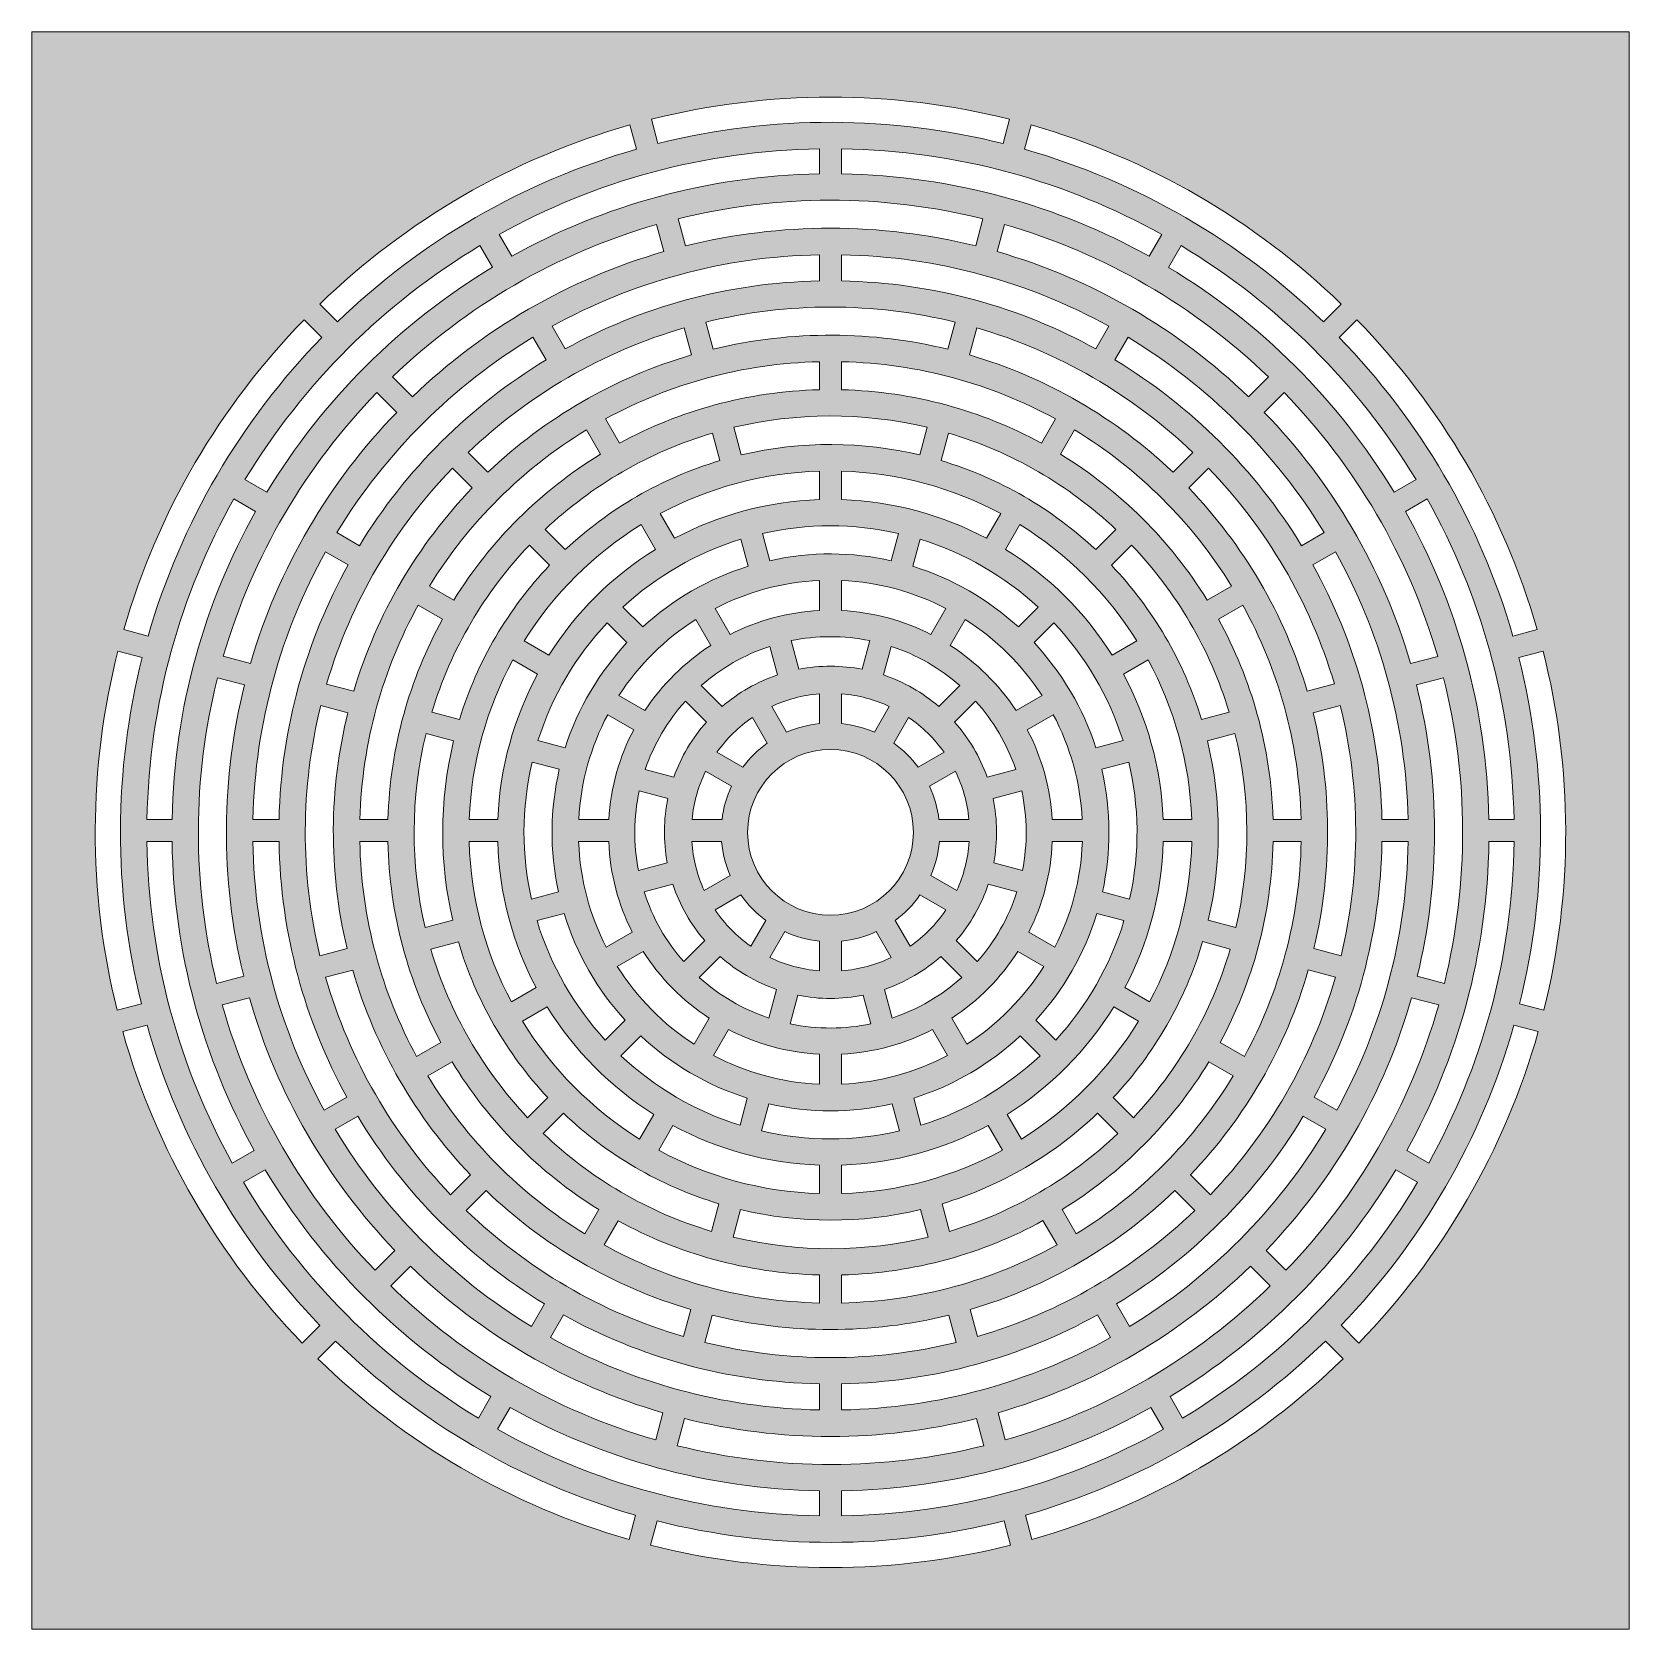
# Model space of a CAD drawing. Header units: inches. Extents: x 0 to 6, y -6 to 0.
import ezdxf

# ---------------------------------------------------------------- set-up
doc = ezdxf.new("R2010")
doc.units = ezdxf.units.IN
doc.header["$MEASUREMENT"] = 0
doc.layers.add('13-2 - Coasters Laser Cut', color=7, linetype='Continuous', lineweight=0)

msp = doc.modelspace()

# ---------------------------------------------------------------- hatches: boundary and pattern name
at = {"layer": '13-2 - Coasters Laser Cut', "true_color": 0x1d1d1b, "transparency": 33554687}
h = msp.add_hatch(color=250, dxfattribs=at)
h.dxf.hatch_style = 2
edge = h.paths.add_edge_path()
edge.add_spline(control_points=[(5.6801, -3.675), (5.6801, -3.675), (5.5889, -3.6506), (5.5889, -3.6506), (5.6949, -3.2239), (5.6936, -2.7753), (5.5857, -2.3503), (5.5857, -2.3503), (5.6769, -2.3258), (5.6769, -2.3258), (5.789, -2.7663), (5.7906, -3.2319), (5.6801, -3.675)], knot_values=[0, 0, 0, 0, 1, 1, 1, 2, 2, 2, 3, 3, 3, 4, 4, 4, 4], degree=3, periodic=0)
edge = h.paths.add_edge_path()
edge.add_spline(control_points=[(4.9847, -4.9257), (4.9847, -4.9257), (4.9179, -4.8589), (4.9179, -4.8589), (5.2199, -4.5464), (5.4462, -4.1606), (5.5676, -3.7311), (5.5676, -3.7311), (5.6589, -3.7556), (5.6589, -3.7556), (5.5332, -4.2012), (5.2982, -4.6017), (4.9847, -4.9257)], knot_values=[0, 0, 0, 0, 1, 1, 1, 2, 2, 2, 3, 3, 3, 4, 4, 4, 4], degree=3, periodic=0)
edge = h.paths.add_edge_path()
edge.add_spline(control_points=[(3.7569, -5.6635), (3.7569, -5.6635), (3.7324, -5.5722), (3.7324, -5.5722), (4.1619, -5.4494), (4.5474, -5.2214), (4.859, -4.9179), (4.859, -4.9179), (4.9258, -4.9847), (4.9258, -4.9847), (4.6025, -5.2997), (4.2026, -5.5364), (3.7569, -5.6635)], knot_values=[0, 0, 0, 0, 1, 1, 1, 2, 2, 2, 3, 3, 3, 4, 4, 4, 4], degree=3, periodic=0)
edge = h.paths.add_edge_path()
edge.add_spline(control_points=[(2.3238, -5.6851), (2.3238, -5.6851), (2.3482, -5.5938), (2.3482, -5.5938), (2.7784, -5.7022), (3.2286, -5.7005), (3.6519, -5.5938), (3.6519, -5.5938), (3.6764, -5.685), (3.6764, -5.685), (3.2346, -5.7967), (2.7692, -5.7974), (2.3238, -5.6851)], knot_values=[0, 0, 0, 0, 1, 1, 1, 2, 2, 2, 3, 3, 3, 4, 4, 4, 4], degree=3, periodic=0)
edge = h.paths.add_edge_path()
edge.add_spline(control_points=[(0.3231, -2.3258), (0.3231, -2.3258), (0.4143, -2.3503), (0.4143, -2.3503), (0.3066, -2.7747), (0.3049, -3.2232), (0.4111, -3.6506), (0.4111, -3.6506), (0.3199, -3.675), (0.3199, -3.675), (0.2083, -3.2275), (0.2118, -2.7623), (0.3231, -2.3258)], knot_values=[0, 0, 0, 0, 1, 1, 1, 2, 2, 2, 3, 3, 3, 4, 4, 4, 4], degree=3, periodic=0)
edge = h.paths.add_edge_path()
edge.add_spline(control_points=[(1.0222, -1.0811), (1.0222, -1.0811), (1.089, -1.1479), (1.089, -1.1479), (0.7867, -1.4586), (0.5592, -1.8424), (0.4361, -2.2699), (0.4361, -2.2699), (0.3449, -2.2454), (0.3449, -2.2454), (0.4722, -1.8017), (0.7083, -1.4033), (1.0222, -1.0811)], knot_values=[0, 0, 0, 0, 1, 1, 1, 2, 2, 2, 3, 3, 3, 4, 4, 4, 4], degree=3, periodic=0)
edge = h.paths.add_edge_path()
edge.add_spline(control_points=[(2.2467, -0.3493), (2.2467, -0.3493), (2.2711, -0.4407), (2.2711, -0.4407), (1.8435, -0.5622), (1.4593, -0.7883), (1.1479, -1.089), (1.1479, -1.089), (1.0813, -1.0222), (1.0813, -1.0222), (1.4042, -0.71), (1.8028, -0.4754), (2.2467, -0.3493)], knot_values=[0, 0, 0, 0, 1, 1, 1, 2, 2, 2, 3, 3, 3, 4, 4, 4, 4], degree=3, periodic=0)
edge = h.paths.add_edge_path()
edge.add_spline(control_points=[(3.6728, -0.3279), (3.6728, -0.3279), (3.6483, -0.4193), (3.6483, -0.4193), (3.2314, -0.3147), (2.7838, -0.3109), (2.3517, -0.4193), (2.3517, -0.4193), (2.3272, -0.3279), (2.3272, -0.3279), (2.7677, -0.2174), (3.2315, -0.2172), (3.6728, -0.3279)], knot_values=[0, 0, 0, 0, 1, 1, 1, 2, 2, 2, 3, 3, 3, 4, 4, 4, 4], degree=3, periodic=0)
edge = h.paths.add_edge_path()
edge.add_spline(control_points=[(3.7533, -0.3493), (4.1972, -0.4754), (4.5958, -0.71), (4.9187, -1.0222), (4.9187, -1.0222), (4.8519, -1.089), (4.8519, -1.089), (4.5406, -0.7882), (4.1565, -0.5622), (3.7289, -0.4407), (3.7289, -0.4407), (3.7533, -0.3493), (3.7533, -0.3493)], knot_values=[0, 0, 0, 0, 1, 1, 1, 2, 2, 2, 3, 3, 3, 4, 4, 4, 4], degree=3, periodic=0)
edge = h.paths.add_edge_path()
edge.add_spline(control_points=[(5.1654, -4.2021), (5.3567, -3.8571), (5.4676, -3.4619), (5.4735, -3.0417), (5.4735, -3.0417), (5.5681, -3.0417), (5.5681, -3.0417), (5.5622, -3.4792), (5.4465, -3.8904), (5.2472, -4.2494), (5.2472, -4.2494), (5.1654, -4.2021), (5.1654, -4.2021)], knot_values=[0, 0, 0, 0, 1, 1, 1, 2, 2, 2, 3, 3, 3, 4, 4, 4, 4], degree=3, periodic=0)
edge = h.paths.add_edge_path()
edge.add_spline(control_points=[(5.1239, -4.2743), (5.1239, -4.2743), (5.2057, -4.3215), (5.2057, -4.3215), (4.9886, -4.6844), (4.6847, -4.9894), (4.3228, -5.2078), (4.3228, -5.2078), (4.2756, -5.126), (4.2756, -5.126), (4.6232, -4.916), (4.9151, -4.6228), (5.1239, -4.2743)], knot_values=[0, 0, 0, 0, 1, 1, 1, 2, 2, 2, 3, 3, 3, 4, 4, 4, 4], degree=3, periodic=0)
edge = h.paths.add_edge_path()
edge.add_spline(control_points=[(3.6565, -5.2894), (3.6565, -5.2894), (3.6293, -5.1876), (3.6293, -5.1876), (3.9904, -5.0832), (4.3146, -4.8914), (4.5776, -4.6367), (4.5776, -4.6367), (4.6522, -4.7111), (4.6522, -4.7111), (4.3763, -4.9787), (4.0358, -5.1803), (3.6565, -5.2894)], knot_values=[0, 0, 0, 0, 1, 1, 1, 2, 2, 2, 3, 3, 3, 4, 4, 4, 4], degree=3, periodic=0)
edge = h.paths.add_edge_path()
edge.add_spline(control_points=[(3.0417, -5.4804), (3.4626, -5.4733), (3.8583, -5.3607), (4.2035, -5.1678), (4.2035, -5.1678), (4.2507, -5.2496), (4.2507, -5.2496), (3.8917, -5.4506), (3.4799, -5.5679), (3.0417, -5.5749), (3.0417, -5.5749), (3.0417, -5.4804), (3.0417, -5.4804)], knot_values=[0, 0, 0, 0, 1, 1, 1, 2, 2, 2, 3, 3, 3, 4, 4, 4, 4], degree=3, periodic=0)
edge = h.paths.add_edge_path()
edge.add_spline(control_points=[(2.4239, -5.3111), (2.4239, -5.3111), (2.4512, -5.2092), (2.4512, -5.2092), (2.81, -5.2988), (3.1897, -5.2989), (3.5488, -5.2092), (3.5488, -5.2092), (3.5761, -5.3111), (3.5761, -5.3111), (3.2032, -5.4043), (2.8058, -5.4065), (2.4239, -5.3111)], knot_values=[0, 0, 0, 0, 1, 1, 1, 2, 2, 2, 3, 3, 3, 4, 4, 4, 4], degree=3, periodic=0)
edge = h.paths.add_edge_path()
edge.add_spline(control_points=[(1.7493, -5.2496), (1.7493, -5.2496), (1.7965, -5.1678), (1.7965, -5.1678), (2.1417, -5.3607), (2.5374, -5.4733), (2.9583, -5.4804), (2.9583, -5.4804), (2.9583, -5.5749), (2.9583, -5.5749), (2.5201, -5.5679), (2.1083, -5.4506), (1.7493, -5.2496)], knot_values=[0, 0, 0, 0, 1, 1, 1, 2, 2, 2, 3, 3, 3, 4, 4, 4, 4], degree=3, periodic=0)
edge = h.paths.add_edge_path()
edge.add_spline(control_points=[(2.2432, -5.6636), (1.7975, -5.5364), (1.3976, -5.2997), (1.0742, -4.9847), (1.0742, -4.9847), (1.141, -4.9181), (1.141, -4.9181), (1.4528, -5.2214), (1.8382, -5.4494), (2.2676, -5.5722), (2.2676, -5.5722), (2.2432, -5.6636), (2.2432, -5.6636)], knot_values=[0, 0, 0, 0, 1, 1, 1, 2, 2, 2, 3, 3, 3, 4, 4, 4, 4], degree=3, periodic=0)
edge = h.paths.add_edge_path()
edge.add_spline(control_points=[(0.4324, -3.7311), (0.5537, -4.1607), (0.7803, -4.5465), (1.0821, -4.859), (1.0821, -4.859), (1.0154, -4.9258), (1.0154, -4.9258), (0.7019, -4.6017), (0.4668, -4.2014), (0.3411, -3.7556), (0.3411, -3.7556), (0.4324, -3.7311), (0.4324, -3.7311)], knot_values=[0, 0, 0, 0, 1, 1, 1, 2, 2, 2, 3, 3, 3, 4, 4, 4, 4], degree=3, periodic=0)
edge = h.paths.add_edge_path()
edge.add_spline(control_points=[(0.5265, -3.0417), (0.5322, -3.4619), (0.6433, -3.8571), (0.8346, -4.2021), (0.8346, -4.2021), (0.7526, -4.2493), (0.7526, -4.2493), (0.5535, -3.8904), (0.4378, -3.479), (0.4319, -3.0417), (0.4319, -3.0417), (0.5265, -3.0417), (0.5265, -3.0417)], knot_values=[0, 0, 0, 0, 1, 1, 1, 2, 2, 2, 3, 3, 3, 4, 4, 4, 4], degree=3, periodic=0)
edge = h.paths.add_edge_path()
edge.add_spline(control_points=[(0.8404, -1.8012), (0.6478, -2.1449), (0.5347, -2.539), (0.5267, -2.9583), (0.5267, -2.9583), (0.4322, -2.9583), (0.4322, -2.9583), (0.4403, -2.5218), (0.5579, -2.1115), (0.7586, -1.754), (0.7586, -1.754), (0.8404, -1.8012), (0.8404, -1.8012)], knot_values=[0, 0, 0, 0, 1, 1, 1, 2, 2, 2, 3, 3, 3, 4, 4, 4, 4], degree=3, periodic=0)
edge = h.paths.add_edge_path()
edge.add_spline(control_points=[(0.8822, -1.7292), (0.8822, -1.7292), (0.8004, -1.6819), (0.8004, -1.6819), (1.0183, -1.3217), (1.3221, -1.019), (1.6832, -0.8025), (1.6832, -0.8025), (1.7304, -0.8843), (1.7304, -0.8843), (1.3836, -1.0925), (1.0918, -1.3832), (0.8822, -1.7292)], knot_values=[0, 0, 0, 0, 1, 1, 1, 2, 2, 2, 3, 3, 3, 4, 4, 4, 4], degree=3, periodic=0)
edge = h.paths.add_edge_path()
edge.add_spline(control_points=[(2.3469, -0.7233), (2.3469, -0.7233), (2.3742, -0.8253), (2.3742, -0.8253), (2.015, -0.9285), (1.6919, -1.1182), (1.4293, -1.3704), (1.4293, -1.3704), (1.3549, -1.2958), (1.3549, -1.2958), (1.6304, -1.0308), (1.9696, -0.8314), (2.3469, -0.7233)], knot_values=[0, 0, 0, 0, 1, 1, 1, 2, 2, 2, 3, 3, 3, 4, 4, 4, 4], degree=3, periodic=0)
edge = h.paths.add_edge_path()
edge.add_spline(control_points=[(2.9583, -0.5335), (2.5399, -0.5404), (2.1462, -0.6518), (1.8026, -0.8426), (1.8026, -0.8426), (1.7554, -0.7608), (1.7554, -0.7608), (2.1129, -0.5619), (2.5226, -0.446), (2.9583, -0.439), (2.9583, -0.439), (2.9583, -0.5335), (2.9583, -0.5335)], knot_values=[0, 0, 0, 0, 1, 1, 1, 2, 2, 2, 3, 3, 3, 4, 4, 4, 4], degree=3, periodic=0)
edge = h.paths.add_edge_path()
edge.add_spline(control_points=[(3.5726, -0.7019), (3.5726, -0.7019), (3.5454, -0.8039), (3.5454, -0.8039), (3.1884, -0.7154), (2.812, -0.7153), (2.4547, -0.8039), (2.4547, -0.8039), (2.4275, -0.7019), (2.4275, -0.7019), (2.7996, -0.6095), (3.1946, -0.6081), (3.5726, -0.7019)], knot_values=[0, 0, 0, 0, 1, 1, 1, 2, 2, 2, 3, 3, 3, 4, 4, 4, 4], degree=3, periodic=0)
edge = h.paths.add_edge_path()
edge.add_spline(control_points=[(4.1975, -0.8428), (3.8537, -0.6518), (3.4603, -0.5404), (3.0417, -0.5335), (3.0417, -0.5335), (3.0417, -0.439), (3.0417, -0.439), (3.4775, -0.446), (3.8871, -0.5619), (4.2447, -0.761), (4.2447, -0.761), (4.1975, -0.8428), (4.1975, -0.8428)], knot_values=[0, 0, 0, 0, 1, 1, 1, 2, 2, 2, 3, 3, 3, 4, 4, 4, 4], degree=3, periodic=0)
edge = h.paths.add_edge_path()
edge.add_spline(control_points=[(4.6453, -1.296), (4.6453, -1.296), (4.5707, -1.3704), (4.5707, -1.3704), (4.3081, -1.1183), (3.9851, -0.9285), (3.626, -0.8253), (3.626, -0.8253), (3.6532, -0.7235), (3.6532, -0.7235), (4.0306, -0.8315), (4.3697, -1.0308), (4.6453, -1.296)], knot_values=[0, 0, 0, 0, 1, 1, 1, 2, 2, 2, 3, 3, 3, 4, 4, 4, 4], degree=3, periodic=0)
edge = h.paths.add_edge_path()
edge.add_spline(control_points=[(5.1178, -1.7293), (4.9083, -1.3833), (4.6164, -1.0926), (4.2696, -0.8844), (4.2696, -0.8844), (4.3168, -0.8026), (4.3168, -0.8026), (4.6779, -1.0192), (4.9818, -1.3218), (5.1996, -1.6819), (5.1996, -1.6819), (5.1178, -1.7293), (5.1178, -1.7293)], knot_values=[0, 0, 0, 0, 1, 1, 1, 2, 2, 2, 3, 3, 3, 4, 4, 4, 4], degree=3, periodic=0)
edge = h.paths.add_edge_path()
edge.add_spline(control_points=[(5.1596, -1.8012), (5.1596, -1.8012), (5.2414, -1.754), (5.2414, -1.754), (5.4421, -2.1117), (5.5597, -2.5218), (5.5679, -2.9583), (5.5679, -2.9583), (5.4733, -2.9583), (5.4733, -2.9583), (5.4653, -2.539), (5.3522, -2.145), (5.1596, -1.8012)], knot_values=[0, 0, 0, 0, 1, 1, 1, 2, 2, 2, 3, 3, 3, 4, 4, 4, 4], degree=3, periodic=0)
edge = h.paths.add_edge_path()
edge.add_spline(control_points=[(5.2043, -3.5475), (5.2903, -3.1967), (5.2931, -2.8193), (5.2011, -2.4533), (5.2011, -2.4533), (5.3029, -2.4261), (5.3029, -2.4261), (5.3975, -2.8009), (5.3991, -3.1974), (5.3061, -3.5749), (5.3061, -3.5749), (5.2043, -3.5475), (5.2043, -3.5475)], knot_values=[0, 0, 0, 0, 1, 1, 1, 2, 2, 2, 3, 3, 3, 4, 4, 4, 4], degree=3, periodic=0)
edge = h.paths.add_edge_path()
edge.add_spline(control_points=[(5.1831, -3.6281), (5.1831, -3.6281), (5.2849, -3.6554), (5.2849, -3.6554), (5.1771, -4.0346), (4.9772, -4.3754), (4.7111, -4.6522), (4.7111, -4.6522), (4.6365, -4.5776), (4.6365, -4.5776), (4.8899, -4.3139), (5.0801, -3.9892), (5.1831, -3.6281)], knot_values=[0, 0, 0, 0, 1, 1, 1, 2, 2, 2, 3, 3, 3, 4, 4, 4, 4], degree=3, periodic=0)
edge = h.paths.add_edge_path()
edge.add_spline(control_points=[(4.7761, -4.0735), (4.7761, -4.0735), (4.8611, -4.1225), (4.8611, -4.1225), (4.679, -4.425), (4.4254, -4.6799), (4.1239, -4.8632), (4.1239, -4.8632), (4.0747, -4.7781), (4.0747, -4.7781), (4.3615, -4.6035), (4.6028, -4.3611), (4.7761, -4.0735)], knot_values=[0, 0, 0, 0, 1, 1, 1, 2, 2, 2, 3, 3, 3, 4, 4, 4, 4], degree=3, periodic=0)
edge = h.paths.add_edge_path()
edge.add_spline(control_points=[(3.5526, -4.9012), (3.5526, -4.9012), (3.5253, -4.7993), (3.5253, -4.7993), (3.8174, -4.7136), (4.08, -4.5583), (4.2939, -4.3526), (4.2939, -4.3526), (4.3683, -4.4272), (4.3683, -4.4272), (4.1415, -4.6457), (3.8628, -4.8107), (3.5526, -4.9012)], knot_values=[0, 0, 0, 0, 1, 1, 1, 2, 2, 2, 3, 3, 3, 4, 4, 4, 4], degree=3, periodic=0)
edge = h.paths.add_edge_path()
edge.add_spline(control_points=[(3.0417, -5.0786), (3.3896, -5.0718), (3.7168, -4.9786), (4.0026, -4.8199), (4.0026, -4.8199), (4.0518, -4.9049), (4.0518, -4.9049), (3.7514, -5.0719), (3.4075, -5.1699), (3.0417, -5.1768), (3.0417, -5.1768), (3.0417, -5.0786), (3.0417, -5.0786)], knot_values=[0, 0, 0, 0, 1, 1, 1, 2, 2, 2, 3, 3, 3, 4, 4, 4, 4], degree=3, periodic=0)
edge = h.paths.add_edge_path()
edge.add_spline(control_points=[(2.5279, -4.9229), (2.5279, -4.9229), (2.5553, -4.821), (2.5553, -4.821), (2.8464, -4.8925), (3.1521, -4.8928), (3.4449, -4.821), (3.4449, -4.821), (3.4722, -4.9229), (3.4722, -4.9229), (3.1631, -4.9992), (2.8373, -4.9993), (2.5279, -4.9229)], knot_values=[0, 0, 0, 0, 1, 1, 1, 2, 2, 2, 3, 3, 3, 4, 4, 4, 4], degree=3, periodic=0)
edge = h.paths.add_edge_path()
edge.add_spline(control_points=[(1.9483, -4.905), (1.9483, -4.905), (1.9974, -4.82), (1.9974, -4.82), (2.2833, -4.9787), (2.6104, -5.0718), (2.9583, -5.0786), (2.9583, -5.0786), (2.9583, -5.1768), (2.9583, -5.1768), (2.5926, -5.1699), (2.2487, -5.0721), (1.9483, -4.905)], knot_values=[0, 0, 0, 0, 1, 1, 1, 2, 2, 2, 3, 3, 3, 4, 4, 4, 4], degree=3, periodic=0)
edge = h.paths.add_edge_path()
edge.add_spline(control_points=[(1.3478, -4.7111), (1.3478, -4.7111), (1.4222, -4.6367), (1.4222, -4.6367), (1.6853, -4.8914), (2.0096, -5.0832), (2.3707, -5.1876), (2.3707, -5.1876), (2.3435, -5.2894), (2.3435, -5.2894), (1.9642, -5.1803), (1.6237, -4.9787), (1.3478, -4.7111)], knot_values=[0, 0, 0, 0, 1, 1, 1, 2, 2, 2, 3, 3, 3, 4, 4, 4, 4], degree=3, periodic=0)
edge = h.paths.add_edge_path()
edge.add_spline(control_points=[(1.7244, -5.126), (1.7244, -5.126), (1.6772, -5.2078), (1.6772, -5.2078), (1.3153, -4.9894), (1.0114, -4.6843), (0.7943, -4.3215), (0.7943, -4.3215), (0.8761, -4.2743), (0.8761, -4.2743), (1.0849, -4.6228), (1.3768, -4.916), (1.7244, -5.126)], knot_values=[0, 0, 0, 0, 1, 1, 1, 2, 2, 2, 3, 3, 3, 4, 4, 4, 4], degree=3, periodic=0)
edge = h.paths.add_edge_path()
edge.add_spline(control_points=[(0.8169, -3.6281), (0.9199, -3.9892), (1.1101, -4.3138), (1.3635, -4.5776), (1.3635, -4.5776), (1.2889, -4.6521), (1.2889, -4.6521), (1.0228, -4.3754), (0.8228, -4.0346), (0.715, -3.6554), (0.715, -3.6554), (0.8169, -3.6281), (0.8169, -3.6281)], knot_values=[0, 0, 0, 0, 1, 1, 1, 2, 2, 2, 3, 3, 3, 4, 4, 4, 4], degree=3, periodic=0)
edge = h.paths.add_edge_path()
edge.add_spline(control_points=[(0.7989, -2.4533), (0.7118, -2.7995), (0.7049, -3.1773), (0.7957, -3.5475), (0.7957, -3.5475), (0.6939, -3.5747), (0.6939, -3.5747), (0.6012, -3.1989), (0.6021, -2.8021), (0.6971, -2.426), (0.6971, -2.426), (0.7989, -2.4533), (0.7989, -2.4533)], knot_values=[0, 0, 0, 0, 1, 1, 1, 2, 2, 2, 3, 3, 3, 4, 4, 4, 4], degree=3, periodic=0)
edge = h.paths.add_edge_path()
edge.add_spline(control_points=[(0.8208, -2.3729), (0.8208, -2.3729), (0.7189, -2.3456), (0.7189, -2.3456), (0.8285, -1.9683), (1.0293, -1.6294), (1.2958, -1.3547), (1.2958, -1.3547), (1.3704, -1.4292), (1.3704, -1.4292), (1.1167, -1.6911), (0.9254, -2.0137), (0.8208, -2.3729)], knot_values=[0, 0, 0, 0, 1, 1, 1, 2, 2, 2, 3, 3, 3, 4, 4, 4, 4], degree=3, periodic=0)
edge = h.paths.add_edge_path()
edge.add_spline(control_points=[(1.2301, -1.9301), (1.2301, -1.9301), (1.1451, -1.881), (1.1451, -1.881), (1.3279, -1.581), (1.5814, -1.3288), (1.8822, -1.1472), (1.8822, -1.1472), (1.9313, -1.2322), (1.9313, -1.2322), (1.6453, -1.405), (1.4043, -1.645), (1.2301, -1.9301)], knot_values=[0, 0, 0, 0, 1, 1, 1, 2, 2, 2, 3, 3, 3, 4, 4, 4, 4], degree=3, periodic=0)
edge = h.paths.add_edge_path()
edge.add_spline(control_points=[(2.4508, -1.1115), (2.4508, -1.1115), (2.4782, -1.2135), (2.4782, -1.2135), (2.1879, -1.2981), (1.9267, -1.4512), (1.7133, -1.6543), (1.7133, -1.6543), (1.6387, -1.5799), (1.6387, -1.5799), (1.865, -1.3637), (2.1425, -1.2011), (2.4508, -1.1115)], knot_values=[0, 0, 0, 0, 1, 1, 1, 2, 2, 2, 3, 3, 3, 4, 4, 4, 4], degree=3, periodic=0)
edge = h.paths.add_edge_path()
edge.add_spline(control_points=[(2.9583, -0.9353), (2.6129, -0.9421), (2.2879, -1.0339), (2.0035, -1.1906), (2.0035, -1.1906), (1.9543, -1.1056), (1.9543, -1.1056), (2.2533, -0.9406), (2.595, -0.8439), (2.9583, -0.8371), (2.9583, -0.8371), (2.9583, -0.9353), (2.9583, -0.9353)], knot_values=[0, 0, 0, 0, 1, 1, 1, 2, 2, 2, 3, 3, 3, 4, 4, 4, 4], degree=3, periodic=0)
edge = h.paths.add_edge_path()
edge.add_spline(control_points=[(3.4686, -1.0901), (3.4686, -1.0901), (3.4413, -1.1919), (3.4413, -1.1919), (3.161, -1.124), (2.8591, -1.1192), (2.5586, -1.1919), (2.5586, -1.1919), (2.5314, -1.0901), (2.5314, -1.0901), (2.8384, -1.0149), (3.1615, -1.0149), (3.4686, -1.0901)], knot_values=[0, 0, 0, 0, 1, 1, 1, 2, 2, 2, 3, 3, 3, 4, 4, 4, 4], degree=3, periodic=0)
edge = h.paths.add_edge_path()
edge.add_spline(control_points=[(3.9965, -1.1906), (3.7121, -1.0339), (3.3871, -0.9421), (3.0417, -0.9353), (3.0417, -0.9353), (3.0417, -0.8371), (3.0417, -0.8371), (3.405, -0.8439), (3.7467, -0.9406), (4.0457, -1.1056), (4.0457, -1.1056), (3.9965, -1.1906), (3.9965, -1.1906)], knot_values=[0, 0, 0, 0, 1, 1, 1, 2, 2, 2, 3, 3, 3, 4, 4, 4, 4], degree=3, periodic=0)
edge = h.paths.add_edge_path()
edge.add_spline(control_points=[(4.3613, -1.5797), (4.3613, -1.5797), (4.2867, -1.6543), (4.2867, -1.6543), (4.0733, -1.4512), (3.8121, -1.2981), (3.5218, -1.2135), (3.5218, -1.2135), (3.5492, -1.1115), (3.5492, -1.1115), (3.8575, -1.2011), (4.135, -1.3637), (4.3613, -1.5797)], knot_values=[0, 0, 0, 0, 1, 1, 1, 2, 2, 2, 3, 3, 3, 4, 4, 4, 4], degree=3, periodic=0)
edge = h.paths.add_edge_path()
edge.add_spline(control_points=[(4.8549, -1.881), (4.8549, -1.881), (4.7699, -1.93), (4.7699, -1.93), (4.5957, -1.645), (4.3547, -1.405), (4.0688, -1.2322), (4.0688, -1.2322), (4.1178, -1.1472), (4.1178, -1.1472), (4.4186, -1.3288), (4.6721, -1.581), (4.8549, -1.881)], knot_values=[0, 0, 0, 0, 1, 1, 1, 2, 2, 2, 3, 3, 3, 4, 4, 4, 4], degree=3, periodic=0)
edge = h.paths.add_edge_path()
edge.add_spline(control_points=[(4.6297, -1.4293), (4.6297, -1.4293), (4.7043, -1.3547), (4.7043, -1.3547), (4.9707, -1.6296), (5.1715, -1.9683), (5.2811, -2.3457), (5.2811, -2.3457), (5.1793, -2.3729), (5.1793, -2.3729), (5.0746, -2.0137), (4.8833, -1.6913), (4.6297, -1.4293)], knot_values=[0, 0, 0, 0, 1, 1, 1, 2, 2, 2, 3, 3, 3, 4, 4, 4, 4], degree=3, periodic=0)
edge = h.paths.add_edge_path()
edge.add_spline(control_points=[(5.0718, -3.0417), (5.0718, -3.0417), (5.17, -3.0417), (5.17, -3.0417), (5.1642, -3.4067), (5.0679, -3.75), (4.9026, -4.0503), (4.9026, -4.0503), (4.8176, -4.0013), (4.8176, -4.0013), (4.9746, -3.7154), (5.0661, -3.3887), (5.0718, -3.0417)], knot_values=[0, 0, 0, 0, 1, 1, 1, 2, 2, 2, 3, 3, 3, 4, 4, 4, 4], degree=3, periodic=0)
edge = h.paths.add_edge_path()
edge.add_spline(control_points=[(4.7949, -3.524), (4.7949, -3.524), (4.8968, -3.5514), (4.8968, -3.5514), (4.8076, -3.8615), (4.6443, -4.1407), (4.4272, -4.3682), (4.4272, -4.3682), (4.3526, -4.2936), (4.3526, -4.2936), (4.5568, -4.079), (4.7106, -3.8161), (4.7949, -3.524)], knot_values=[0, 0, 0, 0, 1, 1, 1, 2, 2, 2, 3, 3, 3, 4, 4, 4, 4], degree=3, periodic=0)
edge = h.paths.add_edge_path()
edge.add_spline(control_points=[(4.4219, -3.869), (4.4219, -3.869), (4.5132, -3.9218), (4.5132, -3.9218), (4.3667, -4.1633), (4.1638, -4.3672), (3.9229, -4.5151), (3.9229, -4.5151), (3.8701, -4.4238), (3.8701, -4.4238), (4.095, -4.2853), (4.2846, -4.0947), (4.4219, -3.869)], knot_values=[0, 0, 0, 0, 1, 1, 1, 2, 2, 2, 3, 3, 3, 4, 4, 4, 4], degree=3, periodic=0)
edge = h.paths.add_edge_path()
edge.add_spline(control_points=[(3.4467, -4.506), (3.4467, -4.506), (3.4189, -4.4024), (3.4189, -4.4024), (3.6404, -4.3357), (3.84, -4.2178), (4.0035, -4.0622), (4.0035, -4.0622), (4.0793, -4.1381), (4.0793, -4.1381), (3.9026, -4.3067), (3.6867, -4.4344), (3.4467, -4.506)], knot_values=[0, 0, 0, 0, 1, 1, 1, 2, 2, 2, 3, 3, 3, 4, 4, 4, 4], degree=3, periodic=0)
edge = h.paths.add_edge_path()
edge.add_spline(control_points=[(3.0417, -4.6697), (3.3153, -4.6629), (3.5725, -4.5897), (3.7982, -4.4657), (3.7982, -4.4657), (3.851, -4.5571), (3.851, -4.5571), (3.6097, -4.69), (3.3344, -4.7683), (3.0417, -4.7751), (3.0417, -4.7751), (3.0417, -4.6697), (3.0417, -4.6697)], knot_values=[0, 0, 0, 0, 1, 1, 1, 2, 2, 2, 3, 3, 3, 4, 4, 4, 4], degree=3, periodic=0)
edge = h.paths.add_edge_path()
edge.add_spline(control_points=[(2.6339, -4.5278), (2.6339, -4.5278), (2.6617, -4.424), (2.6617, -4.424), (2.8837, -4.4771), (3.116, -4.4772), (3.3385, -4.424), (3.3385, -4.424), (3.3663, -4.5278), (3.3663, -4.5278), (3.1317, -4.5841), (2.8809, -4.587), (2.6339, -4.5278)], knot_values=[0, 0, 0, 0, 1, 1, 1, 2, 2, 2, 3, 3, 3, 4, 4, 4, 4], degree=3, periodic=0)
edge = h.paths.add_edge_path()
edge.add_spline(control_points=[(2.1492, -4.5571), (2.1492, -4.5571), (2.2019, -4.4658), (2.2019, -4.4658), (2.4275, -4.5897), (2.6849, -4.6629), (2.9583, -4.6697), (2.9583, -4.6697), (2.9583, -4.7751), (2.9583, -4.7751), (2.6657, -4.7683), (2.3904, -4.69), (2.1492, -4.5571)], knot_values=[0, 0, 0, 0, 1, 1, 1, 2, 2, 2, 3, 3, 3, 4, 4, 4, 4], degree=3, periodic=0)
edge = h.paths.add_edge_path()
edge.add_spline(control_points=[(1.6317, -4.4272), (1.6317, -4.4272), (1.7063, -4.3528), (1.7063, -4.3528), (1.9201, -4.5583), (2.1826, -4.7136), (2.4747, -4.7994), (2.4747, -4.7994), (2.4475, -4.9012), (2.4475, -4.9012), (2.1372, -4.8107), (1.8585, -4.6458), (1.6317, -4.4272)], knot_values=[0, 0, 0, 0, 1, 1, 1, 2, 2, 2, 3, 3, 3, 4, 4, 4, 4], degree=3, periodic=0)
edge = h.paths.add_edge_path()
edge.add_spline(control_points=[(1.224, -4.0736), (1.3974, -4.3613), (1.6385, -4.6035), (1.9253, -4.7782), (1.9253, -4.7782), (1.8763, -4.8632), (1.8763, -4.8632), (1.5746, -4.6799), (1.321, -4.4251), (1.139, -4.1226), (1.139, -4.1226), (1.224, -4.0736), (1.224, -4.0736)], knot_values=[0, 0, 0, 0, 1, 1, 1, 2, 2, 2, 3, 3, 3, 4, 4, 4, 4], degree=3, periodic=0)
edge = h.paths.add_edge_path()
edge.add_spline(control_points=[(0.9282, -3.0417), (0.9339, -3.3889), (1.0254, -3.7156), (1.1824, -4.0014), (1.1824, -4.0014), (1.0974, -4.0504), (1.0974, -4.0504), (0.9321, -3.7501), (0.8358, -3.4067), (0.83, -3.0417), (0.83, -3.0417), (0.9282, -3.0417), (0.9282, -3.0417)], knot_values=[0, 0, 0, 0, 1, 1, 1, 2, 2, 2, 3, 3, 3, 4, 4, 4, 4], degree=3, periodic=0)
edge = h.paths.add_edge_path()
edge.add_spline(control_points=[(0.9283, -2.9583), (0.9283, -2.9583), (0.8303, -2.9583), (0.8303, -2.9583), (0.8382, -2.5943), (0.9364, -2.2521), (1.1032, -1.9531), (1.1032, -1.9531), (1.1882, -2.0021), (1.1882, -2.0021), (1.0299, -2.2867), (0.9364, -2.6121), (0.9283, -2.9583)], knot_values=[0, 0, 0, 0, 1, 1, 1, 2, 2, 2, 3, 3, 3, 4, 4, 4, 4], degree=3, periodic=0)
edge = h.paths.add_edge_path()
edge.add_spline(control_points=[(1.2089, -2.4769), (1.2089, -2.4769), (1.1071, -2.4497), (1.1071, -2.4497), (1.1979, -2.1414), (1.3622, -1.8643), (1.5797, -1.6386), (1.5797, -1.6386), (1.6542, -1.7132), (1.6542, -1.7132), (1.4497, -1.9258), (1.295, -2.1868), (1.2089, -2.4769)], knot_values=[0, 0, 0, 0, 1, 1, 1, 2, 2, 2, 3, 3, 3, 4, 4, 4, 4], degree=3, periodic=0)
edge = h.paths.add_edge_path()
edge.add_spline(control_points=[(1.5844, -2.1346), (1.5844, -2.1346), (1.4931, -2.0819), (1.4931, -2.0819), (1.6404, -1.8428), (1.8431, -1.6411), (2.0831, -1.495), (2.0831, -1.495), (2.1357, -1.5864), (2.1357, -1.5864), (1.9117, -1.7232), (1.7225, -1.9115), (1.5844, -2.1346)], knot_values=[0, 0, 0, 0, 1, 1, 1, 2, 2, 2, 3, 3, 3, 4, 4, 4, 4], degree=3, periodic=0)
edge = h.paths.add_edge_path()
edge.add_spline(control_points=[(2.5568, -1.5068), (2.5568, -1.5068), (2.5846, -1.6104), (2.5846, -1.6104), (2.3649, -1.676), (2.1668, -1.7919), (2.0038, -1.9449), (2.0038, -1.9449), (1.9279, -1.869), (1.9279, -1.869), (2.1042, -1.7029), (2.3187, -1.5772), (2.5568, -1.5068)], knot_values=[0, 0, 0, 0, 1, 1, 1, 2, 2, 2, 3, 3, 3, 4, 4, 4, 4], degree=3, periodic=0)
edge = h.paths.add_edge_path()
edge.add_spline(control_points=[(2.9583, -1.3442), (2.6872, -1.351), (2.4321, -1.4228), (2.2079, -1.5447), (2.2079, -1.5447), (2.1551, -1.4535), (2.1551, -1.4535), (2.3949, -1.3225), (2.6681, -1.2456), (2.9583, -1.2387), (2.9583, -1.2387), (2.9583, -1.3442), (2.9583, -1.3442)], knot_values=[0, 0, 0, 0, 1, 1, 1, 2, 2, 2, 3, 3, 3, 4, 4, 4, 4], degree=3, periodic=0)
edge = h.paths.add_edge_path()
edge.add_spline(control_points=[(3.3628, -1.4853), (3.3628, -1.4853), (3.335, -1.5889), (3.335, -1.5889), (3.1223, -1.5387), (2.8927, -1.5354), (2.665, -1.5889), (2.665, -1.5889), (2.6372, -1.4853), (2.6372, -1.4853), (2.8683, -1.4302), (3.1184, -1.427), (3.3628, -1.4853)], knot_values=[0, 0, 0, 0, 1, 1, 1, 2, 2, 2, 3, 3, 3, 4, 4, 4, 4], degree=3, periodic=0)
edge = h.paths.add_edge_path()
edge.add_spline(control_points=[(3.7921, -1.5447), (3.5679, -1.4228), (3.3128, -1.351), (3.0417, -1.3442), (3.0417, -1.3442), (3.0417, -1.2387), (3.0417, -1.2387), (3.3319, -1.2456), (3.6051, -1.3225), (3.8449, -1.4533), (3.8449, -1.4533), (3.7921, -1.5447), (3.7921, -1.5447)], knot_values=[0, 0, 0, 0, 1, 1, 1, 2, 2, 2, 3, 3, 3, 4, 4, 4, 4], degree=3, periodic=0)
edge = h.paths.add_edge_path()
edge.add_spline(control_points=[(4.0721, -1.869), (4.0721, -1.869), (3.9962, -1.9449), (3.9962, -1.9449), (3.8332, -1.7919), (3.6351, -1.676), (3.4154, -1.6104), (3.4154, -1.6104), (3.4432, -1.5068), (3.4432, -1.5068), (3.6812, -1.5772), (3.8958, -1.7029), (4.0721, -1.869)], knot_values=[0, 0, 0, 0, 1, 1, 1, 2, 2, 2, 3, 3, 3, 4, 4, 4, 4], degree=3, periodic=0)
edge = h.paths.add_edge_path()
edge.add_spline(control_points=[(4.5069, -2.0818), (4.5069, -2.0818), (4.4156, -2.1346), (4.4156, -2.1346), (4.2775, -1.9114), (4.0883, -1.7232), (3.8643, -1.5864), (3.8643, -1.5864), (3.9169, -1.495), (3.9169, -1.495), (4.1569, -1.6411), (4.3596, -1.8428), (4.5069, -2.0818)], knot_values=[0, 0, 0, 0, 1, 1, 1, 2, 2, 2, 3, 3, 3, 4, 4, 4, 4], degree=3, periodic=0)
edge = h.paths.add_edge_path()
edge.add_spline(control_points=[(4.6628, -3.0417), (4.6628, -3.0417), (4.7682, -3.0417), (4.7682, -3.0417), (4.7626, -3.3336), (4.686, -3.6085), (4.5549, -3.8494), (4.5549, -3.8494), (4.4635, -3.7968), (4.4635, -3.7968), (4.5857, -3.5712), (4.6572, -3.3144), (4.6628, -3.0417)], knot_values=[0, 0, 0, 0, 1, 1, 1, 2, 2, 2, 3, 3, 3, 4, 4, 4, 4], degree=3, periodic=0)
edge = h.paths.add_edge_path()
edge.add_spline(control_points=[(4.3979, -3.4176), (4.3979, -3.4176), (4.5015, -3.4454), (4.5015, -3.4454), (4.4314, -3.6854), (4.3051, -3.9017), (4.1379, -4.079), (4.1379, -4.079), (4.0621, -4.0031), (4.0621, -4.0031), (4.2161, -3.8389), (4.3326, -3.6392), (4.3979, -3.4176)], knot_values=[0, 0, 0, 0, 1, 1, 1, 2, 2, 2, 3, 3, 3, 4, 4, 4, 4], degree=3, periodic=0)
edge = h.paths.add_edge_path()
edge.add_spline(control_points=[(4.0644, -3.6626), (4.0644, -3.6626), (4.1574, -3.7162), (4.1574, -3.7162), (4.0469, -3.8957), (3.8961, -4.0476), (3.7175, -4.1593), (3.7175, -4.1593), (3.6638, -4.0664), (3.6638, -4.0664), (3.8261, -3.9642), (3.9635, -3.8258), (4.0644, -3.6626)], knot_values=[0, 0, 0, 0, 1, 1, 1, 2, 2, 2, 3, 3, 3, 4, 4, 4, 4], degree=3, periodic=0)
edge = h.paths.add_edge_path()
edge.add_spline(control_points=[(3.3399, -4.1072), (3.3399, -4.1072), (3.3125, -4.0053), (3.3125, -4.0053), (3.4635, -3.9579), (3.5997, -3.8771), (3.7128, -3.7717), (3.7128, -3.7717), (3.7872, -3.8461), (3.7872, -3.8461), (3.6613, -3.9644), (3.5089, -4.0549), (3.3399, -4.1072)], knot_values=[0, 0, 0, 0, 1, 1, 1, 2, 2, 2, 3, 3, 3, 4, 4, 4, 4], degree=3, periodic=0)
edge = h.paths.add_edge_path()
edge.add_spline(control_points=[(3.0417, -4.2568), (3.2401, -4.2503), (3.4271, -4.1972), (3.5918, -4.1083), (3.5918, -4.1083), (3.6456, -4.2012), (3.6456, -4.2012), (3.4649, -4.2993), (3.2597, -4.3575), (3.0417, -4.364), (3.0417, -4.364), (3.0417, -4.2568), (3.0417, -4.2568)], knot_values=[0, 0, 0, 0, 1, 1, 1, 2, 2, 2, 3, 3, 3, 4, 4, 4, 4], degree=3, periodic=0)
edge = h.paths.add_edge_path()
edge.add_spline(control_points=[(2.7407, -4.1286), (2.7407, -4.1286), (2.7681, -4.0268), (2.7681, -4.0268), (2.9221, -4.0618), (3.0779, -4.0618), (3.2319, -4.0268), (3.2319, -4.0268), (3.2593, -4.1286), (3.2593, -4.1286), (3.0873, -4.1684), (2.9128, -4.1684), (2.7407, -4.1286)], knot_values=[0, 0, 0, 0, 1, 1, 1, 2, 2, 2, 3, 3, 3, 4, 4, 4, 4], degree=3, periodic=0)
edge = h.paths.add_edge_path()
edge.add_spline(control_points=[(2.3546, -4.2014), (2.3546, -4.2014), (2.4082, -4.1083), (2.4082, -4.1083), (2.5731, -4.1972), (2.7599, -4.2503), (2.9583, -4.2568), (2.9583, -4.2568), (2.9583, -4.364), (2.9583, -4.364), (2.7404, -4.3575), (2.5351, -4.2993), (2.3546, -4.2014)], knot_values=[0, 0, 0, 0, 1, 1, 1, 2, 2, 2, 3, 3, 3, 4, 4, 4, 4], degree=3, periodic=0)
edge = h.paths.add_edge_path()
edge.add_spline(control_points=[(1.9208, -4.1382), (1.9208, -4.1382), (1.9967, -4.0624), (1.9967, -4.0624), (2.1601, -4.2178), (2.3596, -4.3358), (2.5811, -4.4024), (2.5811, -4.4024), (2.5533, -4.5061), (2.5533, -4.5061), (2.3135, -4.4344), (2.0975, -4.3068), (1.9208, -4.1382)], knot_values=[0, 0, 0, 0, 1, 1, 1, 2, 2, 2, 3, 3, 3, 4, 4, 4, 4], degree=3, periodic=0)
edge = h.paths.add_edge_path()
edge.add_spline(control_points=[(1.4868, -3.9218), (1.4868, -3.9218), (1.5781, -3.869), (1.5781, -3.869), (1.7154, -4.0947), (1.905, -4.2853), (2.1299, -4.4239), (2.1299, -4.4239), (2.0771, -4.5151), (2.0771, -4.5151), (1.8364, -4.3674), (1.6335, -4.1635), (1.4868, -3.9218)], knot_values=[0, 0, 0, 0, 1, 1, 1, 2, 2, 2, 3, 3, 3, 4, 4, 4, 4], degree=3, periodic=0)
edge = h.paths.add_edge_path()
edge.add_spline(control_points=[(1.3372, -3.0417), (1.3428, -3.3144), (1.4143, -3.5712), (1.5367, -3.7968), (1.5367, -3.7968), (1.4453, -3.8496), (1.4453, -3.8496), (1.314, -3.6085), (1.2374, -3.3336), (1.2318, -3.0417), (1.2318, -3.0417), (1.3372, -3.0417), (1.3372, -3.0417)], knot_values=[0, 0, 0, 0, 1, 1, 1, 2, 2, 2, 3, 3, 3, 4, 4, 4, 4], degree=3, periodic=0)
edge = h.paths.add_edge_path()
edge.add_spline(control_points=[(1.3375, -2.9583), (1.3375, -2.9583), (1.2319, -2.9583), (1.2319, -2.9583), (1.2399, -2.6674), (1.3185, -2.3938), (1.4511, -2.1539), (1.4511, -2.1539), (1.5424, -2.2065), (1.5424, -2.2065), (1.4187, -2.4308), (1.3454, -2.6865), (1.3375, -2.9583)], knot_values=[0, 0, 0, 0, 1, 1, 1, 2, 2, 2, 3, 3, 3, 4, 4, 4, 4], degree=3, periodic=0)
edge = h.paths.add_edge_path()
edge.add_spline(control_points=[(1.606, -2.5833), (1.606, -2.5833), (1.5024, -2.5556), (1.5024, -2.5556), (1.5742, -2.3175), (1.7012, -2.1032), (1.8688, -1.9278), (1.8688, -1.9278), (1.9446, -2.0036), (1.9446, -2.0036), (1.7903, -2.166), (1.6728, -2.3637), (1.606, -2.5833)], knot_values=[0, 0, 0, 0, 1, 1, 1, 2, 2, 2, 3, 3, 3, 4, 4, 4, 4], degree=3, periodic=0)
edge = h.paths.add_edge_path()
edge.add_spline(control_points=[(1.9419, -2.341), (1.9419, -2.341), (1.849, -2.2874), (1.849, -2.2874), (1.96, -2.1104), (2.1107, -1.9607), (2.2885, -1.851), (2.2885, -1.851), (2.3421, -1.9439), (2.3421, -1.9439), (2.1806, -2.0442), (2.0435, -2.1803), (1.9419, -2.341)], knot_values=[0, 0, 0, 0, 1, 1, 1, 2, 2, 2, 3, 3, 3, 4, 4, 4, 4], degree=3, periodic=0)
edge = h.paths.add_edge_path()
edge.add_spline(control_points=[(2.6636, -1.9057), (2.6636, -1.9057), (2.691, -2.0075), (2.691, -2.0075), (2.5418, -2.0537), (2.4068, -2.1325), (2.2944, -2.2354), (2.2944, -2.2354), (2.2199, -2.161), (2.2199, -2.161), (2.3453, -2.0451), (2.4964, -1.9568), (2.6636, -1.9057)], knot_values=[0, 0, 0, 0, 1, 1, 1, 2, 2, 2, 3, 3, 3, 4, 4, 4, 4], degree=3, periodic=0)
edge = h.paths.add_edge_path()
edge.add_spline(control_points=[(2.9583, -1.7571), (2.7624, -1.7636), (2.5776, -1.8153), (2.4143, -1.9022), (2.4143, -1.9022), (2.3607, -1.8093), (2.3607, -1.8093), (2.5399, -1.7133), (2.7429, -1.6562), (2.9583, -1.6497), (2.9583, -1.6497), (2.9583, -1.7571), (2.9583, -1.7571)], knot_values=[0, 0, 0, 0, 1, 1, 1, 2, 2, 2, 3, 3, 3, 4, 4, 4, 4], degree=3, periodic=0)
edge = h.paths.add_edge_path()
edge.add_spline(control_points=[(3.2558, -1.8844), (3.2558, -1.8844), (3.2285, -1.9863), (3.2285, -1.9863), (3.0818, -1.9536), (2.9291, -1.9512), (2.7715, -1.9863), (2.7715, -1.9863), (2.7442, -1.8844), (2.7442, -1.8844), (2.914, -1.8458), (3.0857, -1.8457), (3.2558, -1.8844)], knot_values=[0, 0, 0, 0, 1, 1, 1, 2, 2, 2, 3, 3, 3, 4, 4, 4, 4], degree=3, periodic=0)
edge = h.paths.add_edge_path()
edge.add_spline(control_points=[(3.5857, -1.9022), (3.4224, -1.8154), (3.2376, -1.7636), (3.0417, -1.7571), (3.0417, -1.7571), (3.0417, -1.6497), (3.0417, -1.6497), (3.2572, -1.6564), (3.4603, -1.7133), (3.6393, -1.8093), (3.6393, -1.8093), (3.5857, -1.9022), (3.5857, -1.9022)], knot_values=[0, 0, 0, 0, 1, 1, 1, 2, 2, 2, 3, 3, 3, 4, 4, 4, 4], degree=3, periodic=0)
edge = h.paths.add_edge_path()
edge.add_spline(control_points=[(3.7801, -2.161), (3.7801, -2.161), (3.7057, -2.2354), (3.7057, -2.2354), (3.5932, -2.1325), (3.4582, -2.0537), (3.309, -2.0075), (3.309, -2.0075), (3.3364, -1.9057), (3.3364, -1.9057), (3.5036, -1.9568), (3.6547, -2.0451), (3.7801, -2.161)], knot_values=[0, 0, 0, 0, 1, 1, 1, 2, 2, 2, 3, 3, 3, 4, 4, 4, 4], degree=3, periodic=0)
edge = h.paths.add_edge_path()
edge.add_spline(control_points=[(4.151, -2.2874), (4.151, -2.2874), (4.0581, -2.341), (4.0581, -2.341), (3.9565, -2.1803), (3.8194, -2.0442), (3.6579, -1.9439), (3.6579, -1.9439), (3.7115, -1.851), (3.7115, -1.851), (3.8893, -1.9607), (4.04, -2.1104), (4.151, -2.2874)], knot_values=[0, 0, 0, 0, 1, 1, 1, 2, 2, 2, 3, 3, 3, 4, 4, 4, 4], degree=3, periodic=0)
edge = h.paths.add_edge_path()
edge.add_spline(control_points=[(4.2501, -3.0417), (4.2501, -3.0417), (4.3574, -3.0417), (4.3574, -3.0417), (4.3519, -3.2589), (4.2951, -3.4635), (4.1987, -3.644), (4.1987, -3.644), (4.1058, -3.5904), (4.1058, -3.5904), (4.1931, -3.4257), (4.2447, -3.2393), (4.2501, -3.0417)], knot_values=[0, 0, 0, 0, 1, 1, 1, 2, 2, 2, 3, 3, 3, 4, 4, 4, 4], degree=3, periodic=0)
edge = h.paths.add_edge_path()
edge.add_spline(control_points=[(4.1003, -2.4129), (4.1003, -2.4129), (4.1932, -2.3593), (4.1932, -2.3593), (4.2908, -2.5385), (4.3493, -2.7421), (4.3569, -2.9583), (4.3569, -2.9583), (4.2496, -2.9583), (4.2496, -2.9583), (4.2419, -2.7615), (4.1889, -2.5762), (4.1003, -2.4129)], knot_values=[0, 0, 0, 0, 1, 1, 1, 2, 2, 2, 3, 3, 3, 4, 4, 4, 4], degree=3, periodic=0)
edge = h.paths.add_edge_path()
edge.add_spline(control_points=[(4.0218, -3.2307), (4.0542, -3.0815), (4.0552, -2.9274), (4.0188, -2.7701), (4.0188, -2.7701), (4.1206, -2.7429), (4.1206, -2.7429), (4.1593, -2.9073), (4.1632, -3.0805), (4.1236, -3.2579), (4.1236, -3.2579), (4.0218, -3.2307), (4.0218, -3.2307)], knot_values=[0, 0, 0, 0, 1, 1, 1, 2, 2, 2, 3, 3, 3, 4, 4, 4, 4], degree=3, periodic=0)
edge = h.paths.add_edge_path()
edge.add_spline(control_points=[(4.0008, -3.3112), (4.0008, -3.3112), (4.1026, -3.3386), (4.1026, -3.3386), (4.0517, -3.5076), (3.9629, -3.6604), (3.846, -3.7871), (3.846, -3.7871), (3.7715, -3.7125), (3.7715, -3.7125), (3.8756, -3.5989), (3.9547, -3.4622), (4.0008, -3.3112)], knot_values=[0, 0, 0, 0, 1, 1, 1, 2, 2, 2, 3, 3, 3, 4, 4, 4, 4], degree=3, periodic=0)
edge = h.paths.add_edge_path()
edge.add_spline(control_points=[(3.7036, -3.4543), (3.7036, -3.4543), (3.8014, -3.5107), (3.8014, -3.5107), (3.7274, -3.6281), (3.6283, -3.7279), (3.5118, -3.8031), (3.5118, -3.8031), (3.4554, -3.7054), (3.4554, -3.7054), (3.5549, -3.6403), (3.6396, -3.5546), (3.7036, -3.4543)], knot_values=[0, 0, 0, 0, 1, 1, 1, 2, 2, 2, 3, 3, 3, 4, 4, 4, 4], degree=3, periodic=0)
edge = h.paths.add_edge_path()
edge.add_spline(control_points=[(3.2319, -3.7044), (3.2319, -3.7044), (3.2032, -3.5968), (3.2032, -3.5968), (3.2818, -3.5697), (3.3533, -3.5274), (3.4143, -3.4731), (3.4143, -3.4731), (3.4931, -3.5518), (3.4931, -3.5518), (3.4183, -3.6194), (3.3296, -3.6718), (3.2319, -3.7044)], knot_values=[0, 0, 0, 0, 1, 1, 1, 2, 2, 2, 3, 3, 3, 4, 4, 4, 4], degree=3, periodic=0)
edge = h.paths.add_edge_path()
edge.add_spline(control_points=[(3.0417, -3.8401), (3.1644, -3.834), (3.2803, -3.8011), (3.3835, -3.7475), (3.3835, -3.7475), (3.4399, -3.8451), (3.4399, -3.8451), (3.32, -3.9083), (3.185, -3.9467), (3.0417, -3.9529), (3.0417, -3.9529), (3.0417, -3.8401), (3.0417, -3.8401)], knot_values=[0, 0, 0, 0, 1, 1, 1, 2, 2, 2, 3, 3, 3, 4, 4, 4, 4], degree=3, periodic=0)
edge = h.paths.add_edge_path()
edge.add_spline(control_points=[(2.8486, -3.7264), (2.8486, -3.7264), (2.8774, -3.6189), (2.8774, -3.6189), (2.9584, -3.635), (3.0426, -3.635), (3.1228, -3.6187), (3.1228, -3.6187), (3.1515, -3.7264), (3.1515, -3.7264), (3.0552, -3.7466), (2.9513, -3.748), (2.8486, -3.7264)], knot_values=[0, 0, 0, 0, 1, 1, 1, 2, 2, 2, 3, 3, 3, 4, 4, 4, 4], degree=3, periodic=0)
edge = h.paths.add_edge_path()
edge.add_spline(control_points=[(2.5601, -3.8453), (2.5601, -3.8453), (2.6167, -3.7475), (2.6167, -3.7475), (2.7199, -3.8013), (2.8357, -3.834), (2.9583, -3.8401), (2.9583, -3.8401), (2.9583, -3.9529), (2.9583, -3.9529), (2.8151, -3.9467), (2.6801, -3.9085), (2.5601, -3.8453)], knot_values=[0, 0, 0, 0, 1, 1, 1, 2, 2, 2, 3, 3, 3, 4, 4, 4, 4], degree=3, periodic=0)
edge = h.paths.add_edge_path()
edge.add_spline(control_points=[(2.2128, -3.8463), (2.2128, -3.8463), (2.2872, -3.7717), (2.2872, -3.7717), (2.4003, -3.8771), (2.5365, -3.9579), (2.6875, -4.0053), (2.6875, -4.0053), (2.6601, -4.1072), (2.6601, -4.1072), (2.4911, -4.0549), (2.3388, -3.9644), (2.2128, -3.8463)], knot_values=[0, 0, 0, 0, 1, 1, 1, 2, 2, 2, 3, 3, 3, 4, 4, 4, 4], degree=3, periodic=0)
edge = h.paths.add_edge_path()
edge.add_spline(control_points=[(1.8426, -3.7164), (1.8426, -3.7164), (1.9356, -3.6626), (1.9356, -3.6626), (2.0365, -3.8258), (2.1739, -3.9643), (2.3363, -4.0664), (2.3363, -4.0664), (2.2826, -4.1593), (2.2826, -4.1593), (2.104, -4.0476), (1.9531, -3.8958), (1.8426, -3.7164)], knot_values=[0, 0, 0, 0, 1, 1, 1, 2, 2, 2, 3, 3, 3, 4, 4, 4, 4], degree=3, periodic=0)
edge = h.paths.add_edge_path()
edge.add_spline(control_points=[(1.7499, -3.0417), (1.7553, -3.2393), (1.8069, -3.4257), (1.8942, -3.5904), (1.8942, -3.5904), (1.8012, -3.644), (1.8012, -3.644), (1.7049, -3.4635), (1.6481, -3.2589), (1.6426, -3.0417), (1.6426, -3.0417), (1.7499, -3.0417), (1.7499, -3.0417)], knot_values=[0, 0, 0, 0, 1, 1, 1, 2, 2, 2, 3, 3, 3, 4, 4, 4, 4], degree=3, periodic=0)
edge = h.paths.add_edge_path()
edge.add_spline(control_points=[(1.7504, -2.9583), (1.7504, -2.9583), (1.6431, -2.9583), (1.6431, -2.9583), (1.6507, -2.7421), (1.7092, -2.5385), (1.8068, -2.3592), (1.8068, -2.3592), (1.8997, -2.4129), (1.8997, -2.4129), (1.8111, -2.5762), (1.7581, -2.7615), (1.7504, -2.9583)], knot_values=[0, 0, 0, 0, 1, 1, 1, 2, 2, 2, 3, 3, 3, 4, 4, 4, 4], degree=3, periodic=0)
edge = h.paths.add_edge_path()
edge.add_spline(control_points=[(1.9812, -2.7701), (1.9469, -2.9186), (1.9438, -3.0726), (1.9782, -3.2307), (1.9782, -3.2307), (1.8764, -3.2579), (1.8764, -3.2579), (1.8396, -3.0931), (1.8377, -2.9198), (1.8794, -2.7429), (1.8794, -2.7429), (1.9812, -2.7701), (1.9812, -2.7701)], knot_values=[0, 0, 0, 0, 1, 1, 1, 2, 2, 2, 3, 3, 3, 4, 4, 4, 4], degree=3, periodic=0)
edge = h.paths.add_edge_path()
edge.add_spline(control_points=[(2.0032, -2.6897), (2.0032, -2.6897), (1.9011, -2.6624), (1.9011, -2.6624), (1.9538, -2.4953), (2.0436, -2.3444), (2.1608, -2.2197), (2.1608, -2.2197), (2.2353, -2.2942), (2.2353, -2.2942), (2.131, -2.4061), (2.0508, -2.5407), (2.0032, -2.6897)], knot_values=[0, 0, 0, 0, 1, 1, 1, 2, 2, 2, 3, 3, 3, 4, 4, 4, 4], degree=3, periodic=0)
edge = h.paths.add_edge_path()
edge.add_spline(control_points=[(2.3029, -2.5494), (2.3029, -2.5494), (2.2051, -2.4931), (2.2051, -2.4931), (2.2797, -2.3782), (2.3783, -2.2804), (2.494, -2.2071), (2.494, -2.2071), (2.5504, -2.3047), (2.5504, -2.3047), (2.4518, -2.3681), (2.3674, -2.4515), (2.3029, -2.5494)], knot_values=[0, 0, 0, 0, 1, 1, 1, 2, 2, 2, 3, 3, 3, 4, 4, 4, 4], degree=3, periodic=0)
edge = h.paths.add_edge_path()
edge.add_spline(control_points=[(2.7715, -2.3083), (2.7715, -2.3083), (2.8003, -2.4158), (2.8003, -2.4158), (2.7235, -2.4418), (2.6533, -2.4825), (2.5932, -2.5343), (2.5932, -2.5343), (2.5144, -2.4556), (2.5144, -2.4556), (2.5885, -2.3903), (2.6757, -2.3397), (2.7715, -2.3083)], knot_values=[0, 0, 0, 0, 1, 1, 1, 2, 2, 2, 3, 3, 3, 4, 4, 4, 4], degree=3, periodic=0)
edge = h.paths.add_edge_path()
edge.add_spline(control_points=[(2.9583, -2.1738), (2.8381, -2.1797), (2.7244, -2.2114), (2.6228, -2.2632), (2.6228, -2.2632), (2.5663, -2.1656), (2.5663, -2.1656), (2.6847, -2.1042), (2.8175, -2.0671), (2.9583, -2.061), (2.9583, -2.061), (2.9583, -2.1738), (2.9583, -2.1738)], knot_values=[0, 0, 0, 0, 1, 1, 1, 2, 2, 2, 3, 3, 3, 4, 4, 4, 4], degree=3, periodic=0)
edge = h.paths.add_edge_path()
edge.add_spline(control_points=[(3.1479, -2.2867), (3.1479, -2.2867), (3.1192, -2.3944), (3.1192, -2.3944), (3.0415, -2.3794), (2.9614, -2.3788), (2.8808, -2.3944), (2.8808, -2.3944), (2.8519, -2.2867), (2.8519, -2.2867), (2.9479, -2.2672), (3.0488, -2.2665), (3.1479, -2.2867)], knot_values=[0, 0, 0, 0, 1, 1, 1, 2, 2, 2, 3, 3, 3, 4, 4, 4, 4], degree=3, periodic=0)
edge = h.paths.add_edge_path()
edge.add_spline(control_points=[(3.3772, -2.2632), (3.2756, -2.2114), (3.1619, -2.1797), (3.0417, -2.1738), (3.0417, -2.1738), (3.0417, -2.061), (3.0417, -2.061), (3.1825, -2.0671), (3.3153, -2.1042), (3.4337, -2.1656), (3.4337, -2.1656), (3.3772, -2.2632), (3.3772, -2.2632)], knot_values=[0, 0, 0, 0, 1, 1, 1, 2, 2, 2, 3, 3, 3, 4, 4, 4, 4], degree=3, periodic=0)
edge = h.paths.add_edge_path()
edge.add_spline(control_points=[(3.4856, -2.4556), (3.4856, -2.4556), (3.4068, -2.5343), (3.4068, -2.5343), (3.3465, -2.4824), (3.2765, -2.4418), (3.1996, -2.4158), (3.1996, -2.4158), (3.2285, -2.3083), (3.2285, -2.3083), (3.3243, -2.3397), (3.4115, -2.3903), (3.4856, -2.4556)], knot_values=[0, 0, 0, 0, 1, 1, 1, 2, 2, 2, 3, 3, 3, 4, 4, 4, 4], degree=3, periodic=0)
edge = h.paths.add_edge_path()
edge.add_spline(control_points=[(3.6133, -3.1211), (3.6285, -3.0406), (3.6274, -2.9588), (3.6108, -2.8794), (3.6108, -2.8794), (3.7183, -2.8507), (3.7183, -2.8507), (3.7397, -2.9488), (3.7407, -3.051), (3.7211, -3.15), (3.7211, -3.15), (3.6133, -3.1211), (3.6133, -3.1211)], knot_values=[0, 0, 0, 0, 1, 1, 1, 2, 2, 2, 3, 3, 3, 4, 4, 4, 4], degree=3, periodic=0)
edge = h.paths.add_edge_path()
edge.add_spline(control_points=[(3.5926, -3.2019), (3.5926, -3.2019), (3.7003, -3.2307), (3.7003, -3.2307), (3.669, -3.3285), (3.6178, -3.4172), (3.5514, -3.4924), (3.5514, -3.4924), (3.4726, -3.4136), (3.4726, -3.4136), (3.5256, -3.3522), (3.5668, -3.2806), (3.5926, -3.2019)], knot_values=[0, 0, 0, 0, 1, 1, 1, 2, 2, 2, 3, 3, 3, 4, 4, 4, 4], degree=3, periodic=0)
edge = h.paths.add_edge_path()
edge.add_spline(control_points=[(3.3769, -3.1694), (3.3942, -3.1297), (3.4053, -3.0867), (3.409, -3.0417), (3.409, -3.0417), (3.5211, -3.0417), (3.5211, -3.0417), (3.5168, -3.1069), (3.5004, -3.169), (3.4742, -3.2256), (3.4742, -3.2256), (3.3769, -3.1694), (3.3769, -3.1694)], knot_values=[0, 0, 0, 0, 1, 1, 1, 2, 2, 2, 3, 3, 3, 4, 4, 4, 4], degree=3, periodic=0)
edge = h.paths.add_edge_path()
edge.add_spline(control_points=[(3.3362, -3.2422), (3.3362, -3.2422), (3.4333, -3.2983), (3.4333, -3.2983), (3.3974, -3.3515), (3.3518, -3.3978), (3.2992, -3.4347), (3.2992, -3.4347), (3.2431, -3.3376), (3.2431, -3.3376), (3.279, -3.3111), (3.3106, -3.2789), (3.3362, -3.2422)], knot_values=[0, 0, 0, 0, 1, 1, 1, 2, 2, 2, 3, 3, 3, 4, 4, 4, 4], degree=3, periodic=0)
edge = h.paths.add_edge_path()
edge.add_spline(control_points=[(3.3292, -2.7618), (3.3035, -2.7274), (3.2725, -2.6971), (3.2374, -2.6722), (3.2374, -2.6722), (3.2935, -2.575), (3.2935, -2.575), (3.3451, -2.6103), (3.3901, -2.6547), (3.4264, -2.7057), (3.4264, -2.7057), (3.3292, -2.7618), (3.3292, -2.7618)], knot_values=[0, 0, 0, 0, 1, 1, 1, 2, 2, 2, 3, 3, 3, 4, 4, 4, 4], degree=3, periodic=0)
edge = h.paths.add_edge_path()
edge.add_spline(control_points=[(3.4662, -2.5926), (3.4662, -2.5926), (3.5449, -2.5139), (3.5449, -2.5139), (3.6115, -2.5875), (3.6632, -2.6746), (3.696, -2.7704), (3.696, -2.7704), (3.5883, -2.7992), (3.5883, -2.7992), (3.5611, -2.7224), (3.5193, -2.6524), (3.4662, -2.5926)], knot_values=[0, 0, 0, 0, 1, 1, 1, 2, 2, 2, 3, 3, 3, 4, 4, 4, 4], degree=3, periodic=0)
edge = h.paths.add_edge_path()
edge.add_spline(control_points=[(3.469, -2.7774), (3.4964, -2.8328), (3.514, -2.8939), (3.52, -2.9583), (3.52, -2.9583), (3.4076, -2.9583), (3.4076, -2.9583), (3.4024, -2.9142), (3.3901, -2.8721), (3.3719, -2.8333), (3.3719, -2.8333), (3.469, -2.7774), (3.469, -2.7774)], knot_values=[0, 0, 0, 0, 1, 1, 1, 2, 2, 2, 3, 3, 3, 4, 4, 4, 4], degree=3, periodic=0)
edge = h.paths.add_edge_path()
edge.add_spline(control_points=[(3.0417, -2.5985), (3.0417, -2.5985), (3.0417, -2.4864), (3.0417, -2.4864), (3.1053, -2.4914), (3.1658, -2.5079), (3.221, -2.5338), (3.221, -2.5338), (3.1649, -2.631), (3.1649, -2.631), (3.1265, -2.614), (3.0851, -2.6028), (3.0417, -2.5985)], knot_values=[0, 0, 0, 0, 1, 1, 1, 2, 2, 2, 3, 3, 3, 4, 4, 4, 4], degree=3, periodic=0)
edge = h.paths.add_edge_path()
edge.add_spline(control_points=[(2.779, -2.5338), (2.8342, -2.5079), (2.8947, -2.4914), (2.9583, -2.4864), (2.9583, -2.4864), (2.9583, -2.5985), (2.9583, -2.5985), (2.9149, -2.6028), (2.8735, -2.614), (2.835, -2.631), (2.835, -2.631), (2.779, -2.5338), (2.779, -2.5338)], knot_values=[0, 0, 0, 0, 1, 1, 1, 2, 2, 2, 3, 3, 3, 4, 4, 4, 4], degree=3, periodic=0)
edge = h.paths.add_edge_path()
edge.add_spline(control_points=[(2.7726, -3.4772), (2.7726, -3.4772), (2.8287, -3.38), (2.8287, -3.38), (2.8689, -3.3986), (2.9125, -3.4108), (2.9583, -3.4156), (2.9583, -3.4156), (2.9583, -3.5275), (2.9583, -3.5275), (2.8924, -3.5222), (2.8296, -3.5047), (2.7726, -3.4772)], knot_values=[0, 0, 0, 0, 1, 1, 1, 2, 2, 2, 3, 3, 3, 4, 4, 4, 4], degree=3, periodic=0)
edge = h.paths.add_edge_path()
edge.add_spline(control_points=[(2.5071, -3.5519), (2.5071, -3.5519), (2.5858, -3.4732), (2.5858, -3.4732), (2.6468, -3.5274), (2.7183, -3.5697), (2.7969, -3.5969), (2.7969, -3.5969), (2.7682, -3.7044), (2.7682, -3.7044), (2.6706, -3.6719), (2.5818, -3.6196), (2.5071, -3.5519)], knot_values=[0, 0, 0, 0, 1, 1, 1, 2, 2, 2, 3, 3, 3, 4, 4, 4, 4], degree=3, periodic=0)
edge = h.paths.add_edge_path()
edge.add_spline(control_points=[(2.389, -2.8794), (2.3729, -2.9581), (2.3713, -3.0391), (2.3867, -3.1212), (2.3867, -3.1212), (2.2789, -3.1501), (2.2789, -3.1501), (2.2593, -3.051), (2.2602, -2.9492), (2.2817, -2.8507), (2.2817, -2.8507), (2.389, -2.8794), (2.389, -2.8794)], knot_values=[0, 0, 0, 0, 1, 1, 1, 2, 2, 2, 3, 3, 3, 4, 4, 4, 4], degree=3, periodic=0)
edge = h.paths.add_edge_path()
edge.add_spline(control_points=[(2.4117, -2.7993), (2.4117, -2.7993), (2.304, -2.7704), (2.304, -2.7704), (2.3367, -2.6746), (2.3885, -2.5875), (2.455, -2.514), (2.455, -2.514), (2.5338, -2.5928), (2.5338, -2.5928), (2.4807, -2.6525), (2.4389, -2.7224), (2.4117, -2.7993)], knot_values=[0, 0, 0, 0, 1, 1, 1, 2, 2, 2, 3, 3, 3, 4, 4, 4, 4], degree=3, periodic=0)
edge = h.paths.add_edge_path()
edge.add_spline(control_points=[(2.6279, -2.8333), (2.6099, -2.8721), (2.5975, -2.9142), (2.5924, -2.9583), (2.5924, -2.9583), (2.48, -2.9583), (2.48, -2.9583), (2.486, -2.8939), (2.5036, -2.8329), (2.531, -2.7774), (2.531, -2.7774), (2.6279, -2.8333), (2.6279, -2.8333)], knot_values=[0, 0, 0, 0, 1, 1, 1, 2, 2, 2, 3, 3, 3, 4, 4, 4, 4], degree=3, periodic=0)
edge = h.paths.add_edge_path()
edge.add_spline(control_points=[(2.5736, -2.7057), (2.6099, -2.6547), (2.6549, -2.6103), (2.7065, -2.575), (2.7065, -2.575), (2.7626, -2.6722), (2.7626, -2.6722), (2.7275, -2.6971), (2.6965, -2.7274), (2.6707, -2.7618), (2.6707, -2.7618), (2.5736, -2.7057), (2.5736, -2.7057)], knot_values=[0, 0, 0, 0, 1, 1, 1, 2, 2, 2, 3, 3, 3, 4, 4, 4, 4], degree=3, periodic=0)
edge = h.paths.add_edge_path()
edge.add_spline(control_points=[(2.6637, -3.2422), (2.6894, -3.2789), (2.721, -3.3111), (2.7569, -3.3376), (2.7569, -3.3376), (2.701, -3.4349), (2.701, -3.4349), (2.6483, -3.3979), (2.6026, -3.3517), (2.5667, -3.2983), (2.5667, -3.2983), (2.6637, -3.2422), (2.6637, -3.2422)], knot_values=[0, 0, 0, 0, 1, 1, 1, 2, 2, 2, 3, 3, 3, 4, 4, 4, 4], degree=3, periodic=0)
edge = h.paths.add_edge_path()
edge.add_spline(control_points=[(2.5274, -3.4138), (2.5274, -3.4138), (2.4486, -3.4925), (2.4486, -3.4925), (2.3824, -3.4172), (2.3311, -3.3285), (2.2997, -3.2308), (2.2997, -3.2308), (2.4074, -3.2019), (2.4074, -3.2019), (2.4333, -3.2807), (2.4744, -3.3524), (2.5274, -3.4138)], knot_values=[0, 0, 0, 0, 1, 1, 1, 2, 2, 2, 3, 3, 3, 4, 4, 4, 4], degree=3, periodic=0)
edge = h.paths.add_edge_path()
edge.add_spline(control_points=[(2.5258, -3.2257), (2.4996, -3.169), (2.4832, -3.1071), (2.4789, -3.0417), (2.4789, -3.0417), (2.591, -3.0417), (2.591, -3.0417), (2.5947, -3.0868), (2.6058, -3.1299), (2.6231, -3.1696), (2.6231, -3.1696), (2.5258, -3.2257), (2.5258, -3.2257)], knot_values=[0, 0, 0, 0, 1, 1, 1, 2, 2, 2, 3, 3, 3, 4, 4, 4, 4], degree=3, periodic=0)
edge = h.paths.add_edge_path()
edge.add_spline(control_points=[(2.1988, -3.5108), (2.1988, -3.5108), (2.2964, -3.4543), (2.2964, -3.4543), (2.3604, -3.5546), (2.4451, -3.6404), (2.5447, -3.7054), (2.5447, -3.7054), (2.4882, -3.8032), (2.4882, -3.8032), (2.3718, -3.7281), (2.2728, -3.6281), (2.1988, -3.5108)], knot_values=[0, 0, 0, 0, 1, 1, 1, 2, 2, 2, 3, 3, 3, 4, 4, 4, 4], degree=3, periodic=0)
edge = h.paths.add_edge_path()
edge.add_spline(control_points=[(2.2285, -3.7126), (2.2285, -3.7126), (2.154, -3.7871), (2.154, -3.7871), (2.0371, -3.6604), (1.9483, -3.5076), (1.8974, -3.3386), (1.8974, -3.3386), (1.9992, -3.3112), (1.9992, -3.3112), (2.0453, -3.4624), (2.1244, -3.5989), (2.2285, -3.7126)], knot_values=[0, 0, 0, 0, 1, 1, 1, 2, 2, 2, 3, 3, 3, 4, 4, 4, 4], degree=3, periodic=0)
edge = h.paths.add_edge_path()
edge.add_spline(control_points=[(2.0542, -2.9583), (2.0614, -2.8168), (2.1, -2.6835), (2.1629, -2.5649), (2.1629, -2.5649), (2.2606, -2.6212), (2.2606, -2.6212), (2.2072, -2.7232), (2.1743, -2.8374), (2.1672, -2.9583), (2.1672, -2.9583), (2.0542, -2.9583), (2.0542, -2.9583)], knot_values=[0, 0, 0, 0, 1, 1, 1, 2, 2, 2, 3, 3, 3, 4, 4, 4, 4], degree=3, periodic=0)
edge = h.paths.add_edge_path()
edge.add_spline(control_points=[(2.1667, -3.0417), (2.1717, -3.1636), (2.2031, -3.2789), (2.2551, -3.3819), (2.2551, -3.3819), (2.1574, -3.4383), (2.1574, -3.4383), (2.0958, -3.3186), (2.059, -3.1842), (2.0539, -3.0417), (2.0539, -3.0417), (2.1667, -3.0417), (2.1667, -3.0417)], knot_values=[0, 0, 0, 0, 1, 1, 1, 2, 2, 2, 3, 3, 3, 4, 4, 4, 4], degree=3, periodic=0)
edge = h.paths.add_edge_path()
edge.add_spline(control_points=[(3.2274, -3.4771), (3.1706, -3.5047), (3.1078, -3.5222), (3.0417, -3.5275), (3.0417, -3.5275), (3.0417, -3.4154), (3.0417, -3.4154), (3.0876, -3.4108), (3.1311, -3.3985), (3.1714, -3.38), (3.1714, -3.38), (3.2274, -3.4771), (3.2274, -3.4771)], knot_values=[0, 0, 0, 0, 1, 1, 1, 2, 2, 2, 3, 3, 3, 4, 4, 4, 4], degree=3, periodic=0)
edge = h.paths.add_edge_path()
edge.add_spline(control_points=[(3, -3.3185), (2.8282, -3.3185), (2.6885, -3.1788), (2.6885, -3.0069), (2.6885, -2.8351), (2.8282, -2.6954), (3, -2.6954), (3.1718, -2.6954), (3.3115, -2.8351), (3.3115, -3.0069), (3.3115, -3.1788), (3.1718, -3.3185), (3, -3.3185)], knot_values=[0, 0, 0, 0, 1, 1, 1, 2, 2, 2, 3, 3, 3, 4, 4, 4, 4], degree=3, periodic=0)
edge = h.paths.add_edge_path()
edge.add_spline(control_points=[(3.7947, -2.4931), (3.7947, -2.4931), (3.6971, -2.5494), (3.6971, -2.5494), (3.6326, -2.4515), (3.5482, -2.3681), (3.4496, -2.3047), (3.4496, -2.3047), (3.506, -2.2069), (3.506, -2.2069), (3.6215, -2.2804), (3.7203, -2.3782), (3.7947, -2.4931)], knot_values=[0, 0, 0, 0, 1, 1, 1, 2, 2, 2, 3, 3, 3, 4, 4, 4, 4], degree=3, periodic=0)
edge = h.paths.add_edge_path()
edge.add_spline(control_points=[(3.7647, -2.2942), (3.7647, -2.2942), (3.8393, -2.2197), (3.8393, -2.2197), (3.9564, -2.3446), (4.0462, -2.4953), (4.0989, -2.6625), (4.0989, -2.6625), (3.9968, -2.6897), (3.9968, -2.6897), (3.9492, -2.5407), (3.869, -2.4061), (3.7647, -2.2942)], knot_values=[0, 0, 0, 0, 1, 1, 1, 2, 2, 2, 3, 3, 3, 4, 4, 4, 4], degree=3, periodic=0)
edge = h.paths.add_edge_path()
edge.add_spline(control_points=[(3.7393, -2.6212), (3.7393, -2.6212), (3.8371, -2.5649), (3.8371, -2.5649), (3.9, -2.6833), (3.9386, -2.8168), (3.9458, -2.9583), (3.9458, -2.9583), (3.8328, -2.9583), (3.8328, -2.9583), (3.8257, -2.8372), (3.7928, -2.7231), (3.7393, -2.6212)], knot_values=[0, 0, 0, 0, 1, 1, 1, 2, 2, 2, 3, 3, 3, 4, 4, 4, 4], degree=3, periodic=0)
edge = h.paths.add_edge_path()
edge.add_spline(control_points=[(3.8333, -3.0417), (3.8333, -3.0417), (3.9461, -3.0417), (3.9461, -3.0417), (3.941, -3.1842), (3.9042, -3.3186), (3.8426, -3.4383), (3.8426, -3.4383), (3.7449, -3.3819), (3.7449, -3.3819), (3.7969, -3.2789), (3.8283, -3.1636), (3.8333, -3.0417)], knot_values=[0, 0, 0, 0, 1, 1, 1, 2, 2, 2, 3, 3, 3, 4, 4, 4, 4], degree=3, periodic=0)
edge = h.paths.add_edge_path()
edge.add_spline(control_points=[(1.6021, -3.4178), (1.6674, -3.6393), (1.7839, -3.839), (1.9379, -4.0032), (1.9379, -4.0032), (1.8621, -4.079), (1.8621, -4.079), (1.695, -3.9017), (1.5687, -3.6854), (1.4985, -3.4456), (1.4985, -3.4456), (1.6021, -3.4178), (1.6021, -3.4178)], knot_values=[0, 0, 0, 0, 1, 1, 1, 2, 2, 2, 3, 3, 3, 4, 4, 4, 4], degree=3, periodic=0)
edge = h.paths.add_edge_path()
edge.add_spline(control_points=[(1.5808, -3.3372), (1.5808, -3.3372), (1.4772, -3.365), (1.4772, -3.365), (1.4213, -3.1271), (1.4217, -2.8766), (1.4804, -2.636), (1.4804, -2.636), (1.584, -2.6637), (1.584, -2.6637), (1.5288, -2.8918), (1.531, -3.1232), (1.5808, -3.3372)], knot_values=[0, 0, 0, 0, 1, 1, 1, 2, 2, 2, 3, 3, 3, 4, 4, 4, 4], degree=3, periodic=0)
edge = h.paths.add_edge_path()
edge.add_spline(control_points=[(4.4976, -2.5556), (4.4976, -2.5556), (4.394, -2.5833), (4.394, -2.5833), (4.3272, -2.3637), (4.2097, -2.1658), (4.0554, -2.0036), (4.0554, -2.0036), (4.1313, -1.9276), (4.1313, -1.9276), (4.2988, -2.1032), (4.4258, -2.3175), (4.4976, -2.5556)], knot_values=[0, 0, 0, 0, 1, 1, 1, 2, 2, 2, 3, 3, 3, 4, 4, 4, 4], degree=3, periodic=0)
edge = h.paths.add_edge_path()
edge.add_spline(control_points=[(4.4576, -2.2065), (4.4576, -2.2065), (4.5489, -2.1539), (4.5489, -2.1539), (4.6815, -2.3936), (4.7601, -2.6674), (4.7681, -2.9583), (4.7681, -2.9583), (4.6625, -2.9583), (4.6625, -2.9583), (4.6546, -2.6865), (4.5813, -2.4308), (4.4576, -2.2065)], knot_values=[0, 0, 0, 0, 1, 1, 1, 2, 2, 2, 3, 3, 3, 4, 4, 4, 4], degree=3, periodic=0)
edge = h.paths.add_edge_path()
edge.add_spline(control_points=[(4.416, -2.6637), (4.416, -2.6637), (4.5196, -2.636), (4.5196, -2.636), (4.578, -2.8754), (4.5789, -3.1264), (4.5228, -3.3649), (4.5228, -3.3649), (4.4192, -3.3371), (4.4192, -3.3371), (4.4697, -3.12), (4.4704, -2.8885), (4.416, -2.6637)], knot_values=[0, 0, 0, 0, 1, 1, 1, 2, 2, 2, 3, 3, 3, 4, 4, 4, 4], degree=3, periodic=0)
edge = h.paths.add_edge_path()
edge.add_spline(control_points=[(1.2051, -3.5242), (1.2894, -3.8163), (1.4432, -4.0792), (1.6475, -4.2937), (1.6475, -4.2937), (1.5729, -4.3682), (1.5729, -4.3682), (1.3558, -4.1408), (1.1924, -3.8617), (1.1032, -3.5514), (1.1032, -3.5514), (1.2051, -3.5242), (1.2051, -3.5242)], knot_values=[0, 0, 0, 0, 1, 1, 1, 2, 2, 2, 3, 3, 3, 4, 4, 4, 4], degree=3, periodic=0)
edge = h.paths.add_edge_path()
edge.add_spline(control_points=[(1.1839, -3.4435), (1.1839, -3.4435), (1.0821, -3.4708), (1.0821, -3.4708), (1.0074, -3.1628), (1.0084, -2.8384), (1.0851, -2.5301), (1.0851, -2.5301), (1.1871, -2.5574), (1.1871, -2.5574), (1.1164, -2.8424), (1.1126, -3.1464), (1.1839, -3.4435)], knot_values=[0, 0, 0, 0, 1, 1, 1, 2, 2, 2, 3, 3, 3, 4, 4, 4, 4], degree=3, periodic=0)
edge = h.paths.add_edge_path()
edge.add_spline(control_points=[(4.8929, -2.4496), (4.8929, -2.4496), (4.791, -2.4769), (4.791, -2.4769), (4.705, -2.1868), (4.5503, -1.9258), (4.3457, -1.7132), (4.3457, -1.7132), (4.4203, -1.6386), (4.4203, -1.6386), (4.6378, -1.8643), (4.8019, -2.1414), (4.8929, -2.4496)], knot_values=[0, 0, 0, 0, 1, 1, 1, 2, 2, 2, 3, 3, 3, 4, 4, 4, 4], degree=3, periodic=0)
edge = h.paths.add_edge_path()
edge.add_spline(control_points=[(4.8118, -2.0021), (4.8118, -2.0021), (4.8968, -1.9531), (4.8968, -1.9531), (5.0635, -2.2519), (5.1618, -2.5942), (5.1699, -2.9583), (5.1699, -2.9583), (5.0717, -2.9583), (5.0717, -2.9583), (5.0636, -2.6121), (4.9701, -2.2867), (4.8118, -2.0021)], knot_values=[0, 0, 0, 0, 1, 1, 1, 2, 2, 2, 3, 3, 3, 4, 4, 4, 4], degree=3, periodic=0)
edge = h.paths.add_edge_path()
edge.add_spline(control_points=[(4.8129, -2.5574), (4.8129, -2.5574), (4.9149, -2.53), (4.9149, -2.53), (4.9915, -2.8377), (4.9927, -3.1619), (4.9181, -3.4707), (4.9181, -3.4707), (4.8161, -3.4435), (4.8161, -3.4435), (4.8883, -3.1424), (4.8826, -2.8387), (4.8129, -2.5574)], knot_values=[0, 0, 0, 0, 1, 1, 1, 2, 2, 2, 3, 3, 3, 4, 4, 4, 4], degree=3, periodic=0)
edge = h.paths.add_edge_path()
edge.add_spline(control_points=[(5.6551, -2.2454), (5.6551, -2.2454), (5.5639, -2.2699), (5.5639, -2.2699), (5.4408, -1.8422), (5.2133, -1.4585), (4.911, -1.1479), (4.911, -1.1479), (4.9778, -1.0811), (4.9778, -1.0811), (5.2917, -1.4033), (5.5276, -1.8015), (5.6551, -2.2454)], knot_values=[0, 0, 0, 0, 1, 1, 1, 2, 2, 2, 3, 3, 3, 4, 4, 4, 4], degree=3, periodic=0)
edge = h.paths.add_edge_path()
edge.add_spline(control_points=[(0, 0), (0, 0), (0, -6), (0, -6), (0, -6), (6, -6), (6, -6), (6, -6), (6, 0), (6, 0), (6, 0), (0, 0), (0, 0)], knot_values=[0, 0, 0, 0, 1, 1, 1, 2, 2, 2, 3, 3, 3, 4, 4, 4, 4], degree=3, periodic=0)

# ---------------------------------------------------------------- linework, layer by layer
at = {"layer": '13-2 - Coasters Laser Cut'}
for points in [[(0, 0), (0, 0), (0, -6), (0, -6), (0, -6), (6, -6), (6, -6), (6, -6), (6, 0), (6, 0), (6, 0), (0, 0), (0, 0)], [(3.6728, -0.3279), (3.6728, -0.3279), (3.6483, -0.4193), (3.6483, -0.4193), (3.2314, -0.3147), (2.7838, -0.3109), (2.3517, -0.4193), (2.3517, -0.4193), (2.3272, -0.3279), (2.3272, -0.3279), (2.7677, -0.2174), (3.2315, -0.2172), (3.6728, -0.3279)], [(2.2467, -0.3493), (2.2467, -0.3493), (2.2711, -0.4407), (2.2711, -0.4407), (1.8435, -0.5622), (1.4593, -0.7883), (1.1479, -1.089), (1.1479, -1.089), (1.0813, -1.0222), (1.0813, -1.0222), (1.4042, -0.71), (1.8028, -0.4754), (2.2467, -0.3493)], [(3.7533, -0.3493), (4.1972, -0.4754), (4.5958, -0.71), (4.9187, -1.0222), (4.9187, -1.0222), (4.8519, -1.089), (4.8519, -1.089), (4.5406, -0.7882), (4.1565, -0.5622), (3.7289, -0.4407), (3.7289, -0.4407), (3.7533, -0.3493), (3.7533, -0.3493)], [(2.9583, -0.5335), (2.5399, -0.5404), (2.1462, -0.6518), (1.8026, -0.8426), (1.8026, -0.8426), (1.7554, -0.7608), (1.7554, -0.7608), (2.1129, -0.5619), (2.5226, -0.446), (2.9583, -0.439), (2.9583, -0.439), (2.9583, -0.5335), (2.9583, -0.5335)], [(4.1975, -0.8428), (3.8537, -0.6518), (3.4603, -0.5404), (3.0417, -0.5335), (3.0417, -0.5335), (3.0417, -0.439), (3.0417, -0.439), (3.4775, -0.446), (3.8871, -0.5619), (4.2447, -0.761), (4.2447, -0.761), (4.1975, -0.8428), (4.1975, -0.8428)], [(3.5726, -0.7019), (3.5726, -0.7019), (3.5454, -0.8039), (3.5454, -0.8039), (3.1884, -0.7154), (2.812, -0.7153), (2.4547, -0.8039), (2.4547, -0.8039), (2.4275, -0.7019), (2.4275, -0.7019), (2.7996, -0.6095), (3.1946, -0.6081), (3.5726, -0.7019)], [(2.3469, -0.7233), (2.3469, -0.7233), (2.3742, -0.8253), (2.3742, -0.8253), (2.015, -0.9285), (1.6919, -1.1182), (1.4293, -1.3704), (1.4293, -1.3704), (1.3549, -1.2958), (1.3549, -1.2958), (1.6304, -1.0308), (1.9696, -0.8314), (2.3469, -0.7233)], [(4.6453, -1.296), (4.6453, -1.296), (4.5707, -1.3704), (4.5707, -1.3704), (4.3081, -1.1183), (3.9851, -0.9285), (3.626, -0.8253), (3.626, -0.8253), (3.6532, -0.7235), (3.6532, -0.7235), (4.0306, -0.8315), (4.3697, -1.0308), (4.6453, -1.296)], [(0.8822, -1.7292), (0.8822, -1.7292), (0.8004, -1.6819), (0.8004, -1.6819), (1.0183, -1.3217), (1.3221, -1.019), (1.6832, -0.8025), (1.6832, -0.8025), (1.7304, -0.8843), (1.7304, -0.8843), (1.3836, -1.0925), (1.0918, -1.3832), (0.8822, -1.7292)], [(2.9583, -0.9353), (2.6129, -0.9421), (2.2879, -1.0339), (2.0035, -1.1906), (2.0035, -1.1906), (1.9543, -1.1056), (1.9543, -1.1056), (2.2533, -0.9406), (2.595, -0.8439), (2.9583, -0.8371), (2.9583, -0.8371), (2.9583, -0.9353), (2.9583, -0.9353)], [(3.9965, -1.1906), (3.7121, -1.0339), (3.3871, -0.9421), (3.0417, -0.9353), (3.0417, -0.9353), (3.0417, -0.8371), (3.0417, -0.8371), (3.405, -0.8439), (3.7467, -0.9406), (4.0457, -1.1056), (4.0457, -1.1056), (3.9965, -1.1906), (3.9965, -1.1906)], [(5.1178, -1.7293), (4.9083, -1.3833), (4.6164, -1.0926), (4.2696, -0.8844), (4.2696, -0.8844), (4.3168, -0.8026), (4.3168, -0.8026), (4.6779, -1.0192), (4.9818, -1.3218), (5.1996, -1.6819), (5.1996, -1.6819), (5.1178, -1.7293), (5.1178, -1.7293)], [(3.4686, -1.0901), (3.4686, -1.0901), (3.4413, -1.1919), (3.4413, -1.1919), (3.161, -1.124), (2.8591, -1.1192), (2.5586, -1.1919), (2.5586, -1.1919), (2.5314, -1.0901), (2.5314, -1.0901), (2.8384, -1.0149), (3.1615, -1.0149), (3.4686, -1.0901)], [(1.0222, -1.0811), (1.0222, -1.0811), (1.089, -1.1479), (1.089, -1.1479), (0.7867, -1.4586), (0.5592, -1.8424), (0.4361, -2.2699), (0.4361, -2.2699), (0.3449, -2.2454), (0.3449, -2.2454), (0.4722, -1.8017), (0.7083, -1.4033), (1.0222, -1.0811)], [(2.4508, -1.1115), (2.4508, -1.1115), (2.4782, -1.2135), (2.4782, -1.2135), (2.1879, -1.2981), (1.9267, -1.4512), (1.7133, -1.6543), (1.7133, -1.6543), (1.6387, -1.5799), (1.6387, -1.5799), (1.865, -1.3637), (2.1425, -1.2011), (2.4508, -1.1115)], [(4.3613, -1.5797), (4.3613, -1.5797), (4.2867, -1.6543), (4.2867, -1.6543), (4.0733, -1.4512), (3.8121, -1.2981), (3.5218, -1.2135), (3.5218, -1.2135), (3.5492, -1.1115), (3.5492, -1.1115), (3.8575, -1.2011), (4.135, -1.3637), (4.3613, -1.5797)], [(5.6551, -2.2454), (5.6551, -2.2454), (5.5639, -2.2699), (5.5639, -2.2699), (5.4408, -1.8422), (5.2133, -1.4585), (4.911, -1.1479), (4.911, -1.1479), (4.9778, -1.0811), (4.9778, -1.0811), (5.2917, -1.4033), (5.5276, -1.8015), (5.6551, -2.2454)], [(1.2301, -1.9301), (1.2301, -1.9301), (1.1451, -1.881), (1.1451, -1.881), (1.3279, -1.581), (1.5814, -1.3288), (1.8822, -1.1472), (1.8822, -1.1472), (1.9313, -1.2322), (1.9313, -1.2322), (1.6453, -1.405), (1.4043, -1.645), (1.2301, -1.9301)], [(4.8549, -1.881), (4.8549, -1.881), (4.7699, -1.93), (4.7699, -1.93), (4.5957, -1.645), (4.3547, -1.405), (4.0688, -1.2322), (4.0688, -1.2322), (4.1178, -1.1472), (4.1178, -1.1472), (4.4186, -1.3288), (4.6721, -1.581), (4.8549, -1.881)], [(2.9583, -1.3442), (2.6872, -1.351), (2.4321, -1.4228), (2.2079, -1.5447), (2.2079, -1.5447), (2.1551, -1.4535), (2.1551, -1.4535), (2.3949, -1.3225), (2.6681, -1.2456), (2.9583, -1.2387), (2.9583, -1.2387), (2.9583, -1.3442), (2.9583, -1.3442)], [(3.7921, -1.5447), (3.5679, -1.4228), (3.3128, -1.351), (3.0417, -1.3442), (3.0417, -1.3442), (3.0417, -1.2387), (3.0417, -1.2387), (3.3319, -1.2456), (3.6051, -1.3225), (3.8449, -1.4533), (3.8449, -1.4533), (3.7921, -1.5447), (3.7921, -1.5447)], [(0.8208, -2.3729), (0.8208, -2.3729), (0.7189, -2.3456), (0.7189, -2.3456), (0.8285, -1.9683), (1.0293, -1.6294), (1.2958, -1.3547), (1.2958, -1.3547), (1.3704, -1.4292), (1.3704, -1.4292), (1.1167, -1.6911), (0.9254, -2.0137), (0.8208, -2.3729)], [(4.6297, -1.4293), (4.6297, -1.4293), (4.7043, -1.3547), (4.7043, -1.3547), (4.9707, -1.6296), (5.1715, -1.9683), (5.2811, -2.3457), (5.2811, -2.3457), (5.1793, -2.3729), (5.1793, -2.3729), (5.0746, -2.0137), (4.8833, -1.6913), (4.6297, -1.4293)], [(3.3628, -1.4853), (3.3628, -1.4853), (3.335, -1.5889), (3.335, -1.5889), (3.1223, -1.5387), (2.8927, -1.5354), (2.665, -1.5889), (2.665, -1.5889), (2.6372, -1.4853), (2.6372, -1.4853), (2.8683, -1.4302), (3.1184, -1.427), (3.3628, -1.4853)], [(1.5844, -2.1346), (1.5844, -2.1346), (1.4931, -2.0819), (1.4931, -2.0819), (1.6404, -1.8428), (1.8431, -1.6411), (2.0831, -1.495), (2.0831, -1.495), (2.1357, -1.5864), (2.1357, -1.5864), (1.9117, -1.7232), (1.7225, -1.9115), (1.5844, -2.1346)], [(4.5069, -2.0818), (4.5069, -2.0818), (4.4156, -2.1346), (4.4156, -2.1346), (4.2775, -1.9114), (4.0883, -1.7232), (3.8643, -1.5864), (3.8643, -1.5864), (3.9169, -1.495), (3.9169, -1.495), (4.1569, -1.6411), (4.3596, -1.8428), (4.5069, -2.0818)], [(2.5568, -1.5068), (2.5568, -1.5068), (2.5846, -1.6104), (2.5846, -1.6104), (2.3649, -1.676), (2.1668, -1.7919), (2.0038, -1.9449), (2.0038, -1.9449), (1.9279, -1.869), (1.9279, -1.869), (2.1042, -1.7029), (2.3187, -1.5772), (2.5568, -1.5068)], [(4.0721, -1.869), (4.0721, -1.869), (3.9962, -1.9449), (3.9962, -1.9449), (3.8332, -1.7919), (3.6351, -1.676), (3.4154, -1.6104), (3.4154, -1.6104), (3.4432, -1.5068), (3.4432, -1.5068), (3.6812, -1.5772), (3.8958, -1.7029), (4.0721, -1.869)], [(1.2089, -2.4769), (1.2089, -2.4769), (1.1071, -2.4497), (1.1071, -2.4497), (1.1979, -2.1414), (1.3622, -1.8643), (1.5797, -1.6386), (1.5797, -1.6386), (1.6542, -1.7132), (1.6542, -1.7132), (1.4497, -1.9258), (1.295, -2.1868), (1.2089, -2.4769)], [(2.9583, -1.7571), (2.7624, -1.7636), (2.5776, -1.8153), (2.4143, -1.9022), (2.4143, -1.9022), (2.3607, -1.8093), (2.3607, -1.8093), (2.5399, -1.7133), (2.7429, -1.6562), (2.9583, -1.6497), (2.9583, -1.6497), (2.9583, -1.7571), (2.9583, -1.7571)], [(3.5857, -1.9022), (3.4224, -1.8154), (3.2376, -1.7636), (3.0417, -1.7571), (3.0417, -1.7571), (3.0417, -1.6497), (3.0417, -1.6497), (3.2572, -1.6564), (3.4603, -1.7133), (3.6393, -1.8093), (3.6393, -1.8093), (3.5857, -1.9022), (3.5857, -1.9022)], [(4.8929, -2.4496), (4.8929, -2.4496), (4.791, -2.4769), (4.791, -2.4769), (4.705, -2.1868), (4.5503, -1.9258), (4.3457, -1.7132), (4.3457, -1.7132), (4.4203, -1.6386), (4.4203, -1.6386), (4.6378, -1.8643), (4.8019, -2.1414), (4.8929, -2.4496)], [(0.8404, -1.8012), (0.6478, -2.1449), (0.5347, -2.539), (0.5267, -2.9583), (0.5267, -2.9583), (0.4322, -2.9583), (0.4322, -2.9583), (0.4403, -2.5218), (0.5579, -2.1115), (0.7586, -1.754), (0.7586, -1.754), (0.8404, -1.8012), (0.8404, -1.8012)], [(5.1596, -1.8012), (5.1596, -1.8012), (5.2414, -1.754), (5.2414, -1.754), (5.4421, -2.1117), (5.5597, -2.5218), (5.5679, -2.9583), (5.5679, -2.9583), (5.4733, -2.9583), (5.4733, -2.9583), (5.4653, -2.539), (5.3522, -2.145), (5.1596, -1.8012)], [(1.9419, -2.341), (1.9419, -2.341), (1.849, -2.2874), (1.849, -2.2874), (1.96, -2.1104), (2.1107, -1.9607), (2.2885, -1.851), (2.2885, -1.851), (2.3421, -1.9439), (2.3421, -1.9439), (2.1806, -2.0442), (2.0435, -2.1803), (1.9419, -2.341)], [(3.2558, -1.8844), (3.2558, -1.8844), (3.2285, -1.9863), (3.2285, -1.9863), (3.0818, -1.9536), (2.9291, -1.9512), (2.7715, -1.9863), (2.7715, -1.9863), (2.7442, -1.8844), (2.7442, -1.8844), (2.914, -1.8458), (3.0857, -1.8457), (3.2558, -1.8844)], [(4.151, -2.2874), (4.151, -2.2874), (4.0581, -2.341), (4.0581, -2.341), (3.9565, -2.1803), (3.8194, -2.0442), (3.6579, -1.9439), (3.6579, -1.9439), (3.7115, -1.851), (3.7115, -1.851), (3.8893, -1.9607), (4.04, -2.1104), (4.151, -2.2874)], [(2.6636, -1.9057), (2.6636, -1.9057), (2.691, -2.0075), (2.691, -2.0075), (2.5418, -2.0537), (2.4068, -2.1325), (2.2944, -2.2354), (2.2944, -2.2354), (2.2199, -2.161), (2.2199, -2.161), (2.3453, -2.0451), (2.4964, -1.9568), (2.6636, -1.9057)], [(3.7801, -2.161), (3.7801, -2.161), (3.7057, -2.2354), (3.7057, -2.2354), (3.5932, -2.1325), (3.4582, -2.0537), (3.309, -2.0075), (3.309, -2.0075), (3.3364, -1.9057), (3.3364, -1.9057), (3.5036, -1.9568), (3.6547, -2.0451), (3.7801, -2.161)], [(0.9283, -2.9583), (0.9283, -2.9583), (0.8303, -2.9583), (0.8303, -2.9583), (0.8382, -2.5943), (0.9364, -2.2521), (1.1032, -1.9531), (1.1032, -1.9531), (1.1882, -2.0021), (1.1882, -2.0021), (1.0299, -2.2867), (0.9364, -2.6121), (0.9283, -2.9583)], [(1.606, -2.5833), (1.606, -2.5833), (1.5024, -2.5556), (1.5024, -2.5556), (1.5742, -2.3175), (1.7012, -2.1032), (1.8688, -1.9278), (1.8688, -1.9278), (1.9446, -2.0036), (1.9446, -2.0036), (1.7903, -2.166), (1.6728, -2.3637), (1.606, -2.5833)], [(4.4976, -2.5556), (4.4976, -2.5556), (4.394, -2.5833), (4.394, -2.5833), (4.3272, -2.3637), (4.2097, -2.1658), (4.0554, -2.0036), (4.0554, -2.0036), (4.1313, -1.9276), (4.1313, -1.9276), (4.2988, -2.1032), (4.4258, -2.3175), (4.4976, -2.5556)], [(4.8118, -2.0021), (4.8118, -2.0021), (4.8968, -1.9531), (4.8968, -1.9531), (5.0635, -2.2519), (5.1618, -2.5942), (5.1699, -2.9583), (5.1699, -2.9583), (5.0717, -2.9583), (5.0717, -2.9583), (5.0636, -2.6121), (4.9701, -2.2867), (4.8118, -2.0021)], [(2.9583, -2.1738), (2.8381, -2.1797), (2.7244, -2.2114), (2.6228, -2.2632), (2.6228, -2.2632), (2.5663, -2.1656), (2.5663, -2.1656), (2.6847, -2.1042), (2.8175, -2.0671), (2.9583, -2.061), (2.9583, -2.061), (2.9583, -2.1738), (2.9583, -2.1738)], [(3.3772, -2.2632), (3.2756, -2.2114), (3.1619, -2.1797), (3.0417, -2.1738), (3.0417, -2.1738), (3.0417, -2.061), (3.0417, -2.061), (3.1825, -2.0671), (3.3153, -2.1042), (3.4337, -2.1656), (3.4337, -2.1656), (3.3772, -2.2632), (3.3772, -2.2632)], [(1.3375, -2.9583), (1.3375, -2.9583), (1.2319, -2.9583), (1.2319, -2.9583), (1.2399, -2.6674), (1.3185, -2.3938), (1.4511, -2.1539), (1.4511, -2.1539), (1.5424, -2.2065), (1.5424, -2.2065), (1.4187, -2.4308), (1.3454, -2.6865), (1.3375, -2.9583)], [(4.4576, -2.2065), (4.4576, -2.2065), (4.5489, -2.1539), (4.5489, -2.1539), (4.6815, -2.3936), (4.7601, -2.6674), (4.7681, -2.9583), (4.7681, -2.9583), (4.6625, -2.9583), (4.6625, -2.9583), (4.6546, -2.6865), (4.5813, -2.4308), (4.4576, -2.2065)], [(2.0032, -2.6897), (2.0032, -2.6897), (1.9011, -2.6624), (1.9011, -2.6624), (1.9538, -2.4953), (2.0436, -2.3444), (2.1608, -2.2197), (2.1608, -2.2197), (2.2353, -2.2942), (2.2353, -2.2942), (2.131, -2.4061), (2.0508, -2.5407), (2.0032, -2.6897)], [(2.3029, -2.5494), (2.3029, -2.5494), (2.2051, -2.4931), (2.2051, -2.4931), (2.2797, -2.3782), (2.3783, -2.2804), (2.494, -2.2071), (2.494, -2.2071), (2.5504, -2.3047), (2.5504, -2.3047), (2.4518, -2.3681), (2.3674, -2.4515), (2.3029, -2.5494)], [(3.7947, -2.4931), (3.7947, -2.4931), (3.6971, -2.5494), (3.6971, -2.5494), (3.6326, -2.4515), (3.5482, -2.3681), (3.4496, -2.3047), (3.4496, -2.3047), (3.506, -2.2069), (3.506, -2.2069), (3.6215, -2.2804), (3.7203, -2.3782), (3.7947, -2.4931)], [(3.7647, -2.2942), (3.7647, -2.2942), (3.8393, -2.2197), (3.8393, -2.2197), (3.9564, -2.3446), (4.0462, -2.4953), (4.0989, -2.6625), (4.0989, -2.6625), (3.9968, -2.6897), (3.9968, -2.6897), (3.9492, -2.5407), (3.869, -2.4061), (3.7647, -2.2942)], [(3.1479, -2.2867), (3.1479, -2.2867), (3.1192, -2.3944), (3.1192, -2.3944), (3.0415, -2.3794), (2.9614, -2.3788), (2.8808, -2.3944), (2.8808, -2.3944), (2.8519, -2.2867), (2.8519, -2.2867), (2.9479, -2.2672), (3.0488, -2.2665), (3.1479, -2.2867)], [(0.3231, -2.3258), (0.3231, -2.3258), (0.4143, -2.3503), (0.4143, -2.3503), (0.3066, -2.7747), (0.3049, -3.2232), (0.4111, -3.6506), (0.4111, -3.6506), (0.3199, -3.675), (0.3199, -3.675), (0.2083, -3.2275), (0.2118, -2.7623), (0.3231, -2.3258)], [(2.7715, -2.3083), (2.7715, -2.3083), (2.8003, -2.4158), (2.8003, -2.4158), (2.7235, -2.4418), (2.6533, -2.4825), (2.5932, -2.5343), (2.5932, -2.5343), (2.5144, -2.4556), (2.5144, -2.4556), (2.5885, -2.3903), (2.6757, -2.3397), (2.7715, -2.3083)], [(3.4856, -2.4556), (3.4856, -2.4556), (3.4068, -2.5343), (3.4068, -2.5343), (3.3465, -2.4824), (3.2765, -2.4418), (3.1996, -2.4158), (3.1996, -2.4158), (3.2285, -2.3083), (3.2285, -2.3083), (3.3243, -2.3397), (3.4115, -2.3903), (3.4856, -2.4556)], [(5.6801, -3.675), (5.6801, -3.675), (5.5889, -3.6506), (5.5889, -3.6506), (5.6949, -3.2239), (5.6936, -2.7753), (5.5857, -2.3503), (5.5857, -2.3503), (5.6769, -2.3258), (5.6769, -2.3258), (5.789, -2.7663), (5.7906, -3.2319), (5.6801, -3.675)], [(1.7504, -2.9583), (1.7504, -2.9583), (1.6431, -2.9583), (1.6431, -2.9583), (1.6507, -2.7421), (1.7092, -2.5385), (1.8068, -2.3592), (1.8068, -2.3592), (1.8997, -2.4129), (1.8997, -2.4129), (1.8111, -2.5762), (1.7581, -2.7615), (1.7504, -2.9583)], [(4.1003, -2.4129), (4.1003, -2.4129), (4.1932, -2.3593), (4.1932, -2.3593), (4.2908, -2.5385), (4.3493, -2.7421), (4.3569, -2.9583), (4.3569, -2.9583), (4.2496, -2.9583), (4.2496, -2.9583), (4.2419, -2.7615), (4.1889, -2.5762), (4.1003, -2.4129)], [(0.7989, -2.4533), (0.7118, -2.7995), (0.7049, -3.1773), (0.7957, -3.5475), (0.7957, -3.5475), (0.6939, -3.5747), (0.6939, -3.5747), (0.6012, -3.1989), (0.6021, -2.8021), (0.6971, -2.426), (0.6971, -2.426), (0.7989, -2.4533), (0.7989, -2.4533)], [(5.2043, -3.5475), (5.2903, -3.1967), (5.2931, -2.8193), (5.2011, -2.4533), (5.2011, -2.4533), (5.3029, -2.4261), (5.3029, -2.4261), (5.3975, -2.8009), (5.3991, -3.1974), (5.3061, -3.5749), (5.3061, -3.5749), (5.2043, -3.5475), (5.2043, -3.5475)], [(2.4117, -2.7993), (2.4117, -2.7993), (2.304, -2.7704), (2.304, -2.7704), (2.3367, -2.6746), (2.3885, -2.5875), (2.455, -2.514), (2.455, -2.514), (2.5338, -2.5928), (2.5338, -2.5928), (2.4807, -2.6525), (2.4389, -2.7224), (2.4117, -2.7993)], [(2.779, -2.5338), (2.8342, -2.5079), (2.8947, -2.4914), (2.9583, -2.4864), (2.9583, -2.4864), (2.9583, -2.5985), (2.9583, -2.5985), (2.9149, -2.6028), (2.8735, -2.614), (2.835, -2.631), (2.835, -2.631), (2.779, -2.5338), (2.779, -2.5338)], [(3.0417, -2.5985), (3.0417, -2.5985), (3.0417, -2.4864), (3.0417, -2.4864), (3.1053, -2.4914), (3.1658, -2.5079), (3.221, -2.5338), (3.221, -2.5338), (3.1649, -2.631), (3.1649, -2.631), (3.1265, -2.614), (3.0851, -2.6028), (3.0417, -2.5985)], [(3.4662, -2.5926), (3.4662, -2.5926), (3.5449, -2.5139), (3.5449, -2.5139), (3.6115, -2.5875), (3.6632, -2.6746), (3.696, -2.7704), (3.696, -2.7704), (3.5883, -2.7992), (3.5883, -2.7992), (3.5611, -2.7224), (3.5193, -2.6524), (3.4662, -2.5926)], [(1.1839, -3.4435), (1.1839, -3.4435), (1.0821, -3.4708), (1.0821, -3.4708), (1.0074, -3.1628), (1.0084, -2.8384), (1.0851, -2.5301), (1.0851, -2.5301), (1.1871, -2.5574), (1.1871, -2.5574), (1.1164, -2.8424), (1.1126, -3.1464), (1.1839, -3.4435)], [(2.0542, -2.9583), (2.0614, -2.8168), (2.1, -2.6835), (2.1629, -2.5649), (2.1629, -2.5649), (2.2606, -2.6212), (2.2606, -2.6212), (2.2072, -2.7232), (2.1743, -2.8374), (2.1672, -2.9583), (2.1672, -2.9583), (2.0542, -2.9583), (2.0542, -2.9583)], [(2.5736, -2.7057), (2.6099, -2.6547), (2.6549, -2.6103), (2.7065, -2.575), (2.7065, -2.575), (2.7626, -2.6722), (2.7626, -2.6722), (2.7275, -2.6971), (2.6965, -2.7274), (2.6707, -2.7618), (2.6707, -2.7618), (2.5736, -2.7057), (2.5736, -2.7057)], [(3.3292, -2.7618), (3.3035, -2.7274), (3.2725, -2.6971), (3.2374, -2.6722), (3.2374, -2.6722), (3.2935, -2.575), (3.2935, -2.575), (3.3451, -2.6103), (3.3901, -2.6547), (3.4264, -2.7057), (3.4264, -2.7057), (3.3292, -2.7618), (3.3292, -2.7618)], [(3.7393, -2.6212), (3.7393, -2.6212), (3.8371, -2.5649), (3.8371, -2.5649), (3.9, -2.6833), (3.9386, -2.8168), (3.9458, -2.9583), (3.9458, -2.9583), (3.8328, -2.9583), (3.8328, -2.9583), (3.8257, -2.8372), (3.7928, -2.7231), (3.7393, -2.6212)], [(4.8129, -2.5574), (4.8129, -2.5574), (4.9149, -2.53), (4.9149, -2.53), (4.9915, -2.8377), (4.9927, -3.1619), (4.9181, -3.4707), (4.9181, -3.4707), (4.8161, -3.4435), (4.8161, -3.4435), (4.8883, -3.1424), (4.8826, -2.8387), (4.8129, -2.5574)], [(1.5808, -3.3372), (1.5808, -3.3372), (1.4772, -3.365), (1.4772, -3.365), (1.4213, -3.1271), (1.4217, -2.8766), (1.4804, -2.636), (1.4804, -2.636), (1.584, -2.6637), (1.584, -2.6637), (1.5288, -2.8918), (1.531, -3.1232), (1.5808, -3.3372)], [(4.416, -2.6637), (4.416, -2.6637), (4.5196, -2.636), (4.5196, -2.636), (4.578, -2.8754), (4.5789, -3.1264), (4.5228, -3.3649), (4.5228, -3.3649), (4.4192, -3.3371), (4.4192, -3.3371), (4.4697, -3.12), (4.4704, -2.8885), (4.416, -2.6637)], [(3, -3.3185), (2.8282, -3.3185), (2.6885, -3.1788), (2.6885, -3.0069), (2.6885, -2.8351), (2.8282, -2.6954), (3, -2.6954), (3.1718, -2.6954), (3.3115, -2.8351), (3.3115, -3.0069), (3.3115, -3.1788), (3.1718, -3.3185), (3, -3.3185)], [(1.9812, -2.7701), (1.9469, -2.9186), (1.9438, -3.0726), (1.9782, -3.2307), (1.9782, -3.2307), (1.8764, -3.2579), (1.8764, -3.2579), (1.8396, -3.0931), (1.8377, -2.9198), (1.8794, -2.7429), (1.8794, -2.7429), (1.9812, -2.7701), (1.9812, -2.7701)], [(4.0218, -3.2307), (4.0542, -3.0815), (4.0552, -2.9274), (4.0188, -2.7701), (4.0188, -2.7701), (4.1206, -2.7429), (4.1206, -2.7429), (4.1593, -2.9073), (4.1632, -3.0805), (4.1236, -3.2579), (4.1236, -3.2579), (4.0218, -3.2307), (4.0218, -3.2307)], [(2.6279, -2.8333), (2.6099, -2.8721), (2.5975, -2.9142), (2.5924, -2.9583), (2.5924, -2.9583), (2.48, -2.9583), (2.48, -2.9583), (2.486, -2.8939), (2.5036, -2.8329), (2.531, -2.7774), (2.531, -2.7774), (2.6279, -2.8333), (2.6279, -2.8333)], [(3.469, -2.7774), (3.4964, -2.8328), (3.514, -2.8939), (3.52, -2.9583), (3.52, -2.9583), (3.4076, -2.9583), (3.4076, -2.9583), (3.4024, -2.9142), (3.3901, -2.8721), (3.3719, -2.8333), (3.3719, -2.8333), (3.469, -2.7774), (3.469, -2.7774)], [(2.389, -2.8794), (2.3729, -2.9581), (2.3713, -3.0391), (2.3867, -3.1212), (2.3867, -3.1212), (2.2789, -3.1501), (2.2789, -3.1501), (2.2593, -3.051), (2.2602, -2.9492), (2.2817, -2.8507), (2.2817, -2.8507), (2.389, -2.8794), (2.389, -2.8794)], [(3.6133, -3.1211), (3.6285, -3.0406), (3.6274, -2.9588), (3.6108, -2.8794), (3.6108, -2.8794), (3.7183, -2.8507), (3.7183, -2.8507), (3.7397, -2.9488), (3.7407, -3.051), (3.7211, -3.15), (3.7211, -3.15), (3.6133, -3.1211), (3.6133, -3.1211)], [(0.5265, -3.0417), (0.5322, -3.4619), (0.6433, -3.8571), (0.8346, -4.2021), (0.8346, -4.2021), (0.7526, -4.2493), (0.7526, -4.2493), (0.5535, -3.8904), (0.4378, -3.479), (0.4319, -3.0417), (0.4319, -3.0417), (0.5265, -3.0417), (0.5265, -3.0417)], [(0.9282, -3.0417), (0.9339, -3.3889), (1.0254, -3.7156), (1.1824, -4.0014), (1.1824, -4.0014), (1.0974, -4.0504), (1.0974, -4.0504), (0.9321, -3.7501), (0.8358, -3.4067), (0.83, -3.0417), (0.83, -3.0417), (0.9282, -3.0417), (0.9282, -3.0417)], [(1.3372, -3.0417), (1.3428, -3.3144), (1.4143, -3.5712), (1.5367, -3.7968), (1.5367, -3.7968), (1.4453, -3.8496), (1.4453, -3.8496), (1.314, -3.6085), (1.2374, -3.3336), (1.2318, -3.0417), (1.2318, -3.0417), (1.3372, -3.0417), (1.3372, -3.0417)], [(1.7499, -3.0417), (1.7553, -3.2393), (1.8069, -3.4257), (1.8942, -3.5904), (1.8942, -3.5904), (1.8012, -3.644), (1.8012, -3.644), (1.7049, -3.4635), (1.6481, -3.2589), (1.6426, -3.0417), (1.6426, -3.0417), (1.7499, -3.0417), (1.7499, -3.0417)], [(2.1667, -3.0417), (2.1717, -3.1636), (2.2031, -3.2789), (2.2551, -3.3819), (2.2551, -3.3819), (2.1574, -3.4383), (2.1574, -3.4383), (2.0958, -3.3186), (2.059, -3.1842), (2.0539, -3.0417), (2.0539, -3.0417), (2.1667, -3.0417), (2.1667, -3.0417)], [(2.5258, -3.2257), (2.4996, -3.169), (2.4832, -3.1071), (2.4789, -3.0417), (2.4789, -3.0417), (2.591, -3.0417), (2.591, -3.0417), (2.5947, -3.0868), (2.6058, -3.1299), (2.6231, -3.1696), (2.6231, -3.1696), (2.5258, -3.2257), (2.5258, -3.2257)], [(3.3769, -3.1694), (3.3942, -3.1297), (3.4053, -3.0867), (3.409, -3.0417), (3.409, -3.0417), (3.5211, -3.0417), (3.5211, -3.0417), (3.5168, -3.1069), (3.5004, -3.169), (3.4742, -3.2256), (3.4742, -3.2256), (3.3769, -3.1694), (3.3769, -3.1694)], [(3.8333, -3.0417), (3.8333, -3.0417), (3.9461, -3.0417), (3.9461, -3.0417), (3.941, -3.1842), (3.9042, -3.3186), (3.8426, -3.4383), (3.8426, -3.4383), (3.7449, -3.3819), (3.7449, -3.3819), (3.7969, -3.2789), (3.8283, -3.1636), (3.8333, -3.0417)], [(4.2501, -3.0417), (4.2501, -3.0417), (4.3574, -3.0417), (4.3574, -3.0417), (4.3519, -3.2589), (4.2951, -3.4635), (4.1987, -3.644), (4.1987, -3.644), (4.1058, -3.5904), (4.1058, -3.5904), (4.1931, -3.4257), (4.2447, -3.2393), (4.2501, -3.0417)], [(4.6628, -3.0417), (4.6628, -3.0417), (4.7682, -3.0417), (4.7682, -3.0417), (4.7626, -3.3336), (4.686, -3.6085), (4.5549, -3.8494), (4.5549, -3.8494), (4.4635, -3.7968), (4.4635, -3.7968), (4.5857, -3.5712), (4.6572, -3.3144), (4.6628, -3.0417)], [(5.0718, -3.0417), (5.0718, -3.0417), (5.17, -3.0417), (5.17, -3.0417), (5.1642, -3.4067), (5.0679, -3.75), (4.9026, -4.0503), (4.9026, -4.0503), (4.8176, -4.0013), (4.8176, -4.0013), (4.9746, -3.7154), (5.0661, -3.3887), (5.0718, -3.0417)], [(5.1654, -4.2021), (5.3567, -3.8571), (5.4676, -3.4619), (5.4735, -3.0417), (5.4735, -3.0417), (5.5681, -3.0417), (5.5681, -3.0417), (5.5622, -3.4792), (5.4465, -3.8904), (5.2472, -4.2494), (5.2472, -4.2494), (5.1654, -4.2021), (5.1654, -4.2021)], [(2.5274, -3.4138), (2.5274, -3.4138), (2.4486, -3.4925), (2.4486, -3.4925), (2.3824, -3.4172), (2.3311, -3.3285), (2.2997, -3.2308), (2.2997, -3.2308), (2.4074, -3.2019), (2.4074, -3.2019), (2.4333, -3.2807), (2.4744, -3.3524), (2.5274, -3.4138)], [(3.5926, -3.2019), (3.5926, -3.2019), (3.7003, -3.2307), (3.7003, -3.2307), (3.669, -3.3285), (3.6178, -3.4172), (3.5514, -3.4924), (3.5514, -3.4924), (3.4726, -3.4136), (3.4726, -3.4136), (3.5256, -3.3522), (3.5668, -3.2806), (3.5926, -3.2019)], [(2.6637, -3.2422), (2.6894, -3.2789), (2.721, -3.3111), (2.7569, -3.3376), (2.7569, -3.3376), (2.701, -3.4349), (2.701, -3.4349), (2.6483, -3.3979), (2.6026, -3.3517), (2.5667, -3.2983), (2.5667, -3.2983), (2.6637, -3.2422), (2.6637, -3.2422)], [(3.3362, -3.2422), (3.3362, -3.2422), (3.4333, -3.2983), (3.4333, -3.2983), (3.3974, -3.3515), (3.3518, -3.3978), (3.2992, -3.4347), (3.2992, -3.4347), (3.2431, -3.3376), (3.2431, -3.3376), (3.279, -3.3111), (3.3106, -3.2789), (3.3362, -3.2422)], [(2.2285, -3.7126), (2.2285, -3.7126), (2.154, -3.7871), (2.154, -3.7871), (2.0371, -3.6604), (1.9483, -3.5076), (1.8974, -3.3386), (1.8974, -3.3386), (1.9992, -3.3112), (1.9992, -3.3112), (2.0453, -3.4624), (2.1244, -3.5989), (2.2285, -3.7126)], [(4.0008, -3.3112), (4.0008, -3.3112), (4.1026, -3.3386), (4.1026, -3.3386), (4.0517, -3.5076), (3.9629, -3.6604), (3.846, -3.7871), (3.846, -3.7871), (3.7715, -3.7125), (3.7715, -3.7125), (3.8756, -3.5989), (3.9547, -3.4622), (4.0008, -3.3112)], [(1.6021, -3.4178), (1.6674, -3.6393), (1.7839, -3.839), (1.9379, -4.0032), (1.9379, -4.0032), (1.8621, -4.079), (1.8621, -4.079), (1.695, -3.9017), (1.5687, -3.6854), (1.4985, -3.4456), (1.4985, -3.4456), (1.6021, -3.4178), (1.6021, -3.4178)], [(2.7726, -3.4772), (2.7726, -3.4772), (2.8287, -3.38), (2.8287, -3.38), (2.8689, -3.3986), (2.9125, -3.4108), (2.9583, -3.4156), (2.9583, -3.4156), (2.9583, -3.5275), (2.9583, -3.5275), (2.8924, -3.5222), (2.8296, -3.5047), (2.7726, -3.4772)], [(3.2274, -3.4771), (3.1706, -3.5047), (3.1078, -3.5222), (3.0417, -3.5275), (3.0417, -3.5275), (3.0417, -3.4154), (3.0417, -3.4154), (3.0876, -3.4108), (3.1311, -3.3985), (3.1714, -3.38), (3.1714, -3.38), (3.2274, -3.4771), (3.2274, -3.4771)], [(4.3979, -3.4176), (4.3979, -3.4176), (4.5015, -3.4454), (4.5015, -3.4454), (4.4314, -3.6854), (4.3051, -3.9017), (4.1379, -4.079), (4.1379, -4.079), (4.0621, -4.0031), (4.0621, -4.0031), (4.2161, -3.8389), (4.3326, -3.6392), (4.3979, -3.4176)], [(2.1988, -3.5108), (2.1988, -3.5108), (2.2964, -3.4543), (2.2964, -3.4543), (2.3604, -3.5546), (2.4451, -3.6404), (2.5447, -3.7054), (2.5447, -3.7054), (2.4882, -3.8032), (2.4882, -3.8032), (2.3718, -3.7281), (2.2728, -3.6281), (2.1988, -3.5108)], [(2.5071, -3.5519), (2.5071, -3.5519), (2.5858, -3.4732), (2.5858, -3.4732), (2.6468, -3.5274), (2.7183, -3.5697), (2.7969, -3.5969), (2.7969, -3.5969), (2.7682, -3.7044), (2.7682, -3.7044), (2.6706, -3.6719), (2.5818, -3.6196), (2.5071, -3.5519)], [(3.2319, -3.7044), (3.2319, -3.7044), (3.2032, -3.5968), (3.2032, -3.5968), (3.2818, -3.5697), (3.3533, -3.5274), (3.4143, -3.4731), (3.4143, -3.4731), (3.4931, -3.5518), (3.4931, -3.5518), (3.4183, -3.6194), (3.3296, -3.6718), (3.2319, -3.7044)], [(3.7036, -3.4543), (3.7036, -3.4543), (3.8014, -3.5107), (3.8014, -3.5107), (3.7274, -3.6281), (3.6283, -3.7279), (3.5118, -3.8031), (3.5118, -3.8031), (3.4554, -3.7054), (3.4554, -3.7054), (3.5549, -3.6403), (3.6396, -3.5546), (3.7036, -3.4543)], [(1.2051, -3.5242), (1.2894, -3.8163), (1.4432, -4.0792), (1.6475, -4.2937), (1.6475, -4.2937), (1.5729, -4.3682), (1.5729, -4.3682), (1.3558, -4.1408), (1.1924, -3.8617), (1.1032, -3.5514), (1.1032, -3.5514), (1.2051, -3.5242), (1.2051, -3.5242)], [(4.7949, -3.524), (4.7949, -3.524), (4.8968, -3.5514), (4.8968, -3.5514), (4.8076, -3.8615), (4.6443, -4.1407), (4.4272, -4.3682), (4.4272, -4.3682), (4.3526, -4.2936), (4.3526, -4.2936), (4.5568, -4.079), (4.7106, -3.8161), (4.7949, -3.524)], [(0.8169, -3.6281), (0.9199, -3.9892), (1.1101, -4.3138), (1.3635, -4.5776), (1.3635, -4.5776), (1.2889, -4.6521), (1.2889, -4.6521), (1.0228, -4.3754), (0.8228, -4.0346), (0.715, -3.6554), (0.715, -3.6554), (0.8169, -3.6281), (0.8169, -3.6281)], [(2.8486, -3.7264), (2.8486, -3.7264), (2.8774, -3.6189), (2.8774, -3.6189), (2.9584, -3.635), (3.0426, -3.635), (3.1228, -3.6187), (3.1228, -3.6187), (3.1515, -3.7264), (3.1515, -3.7264), (3.0552, -3.7466), (2.9513, -3.748), (2.8486, -3.7264)], [(5.1831, -3.6281), (5.1831, -3.6281), (5.2849, -3.6554), (5.2849, -3.6554), (5.1771, -4.0346), (4.9772, -4.3754), (4.7111, -4.6522), (4.7111, -4.6522), (4.6365, -4.5776), (4.6365, -4.5776), (4.8899, -4.3139), (5.0801, -3.9892), (5.1831, -3.6281)], [(1.8426, -3.7164), (1.8426, -3.7164), (1.9356, -3.6626), (1.9356, -3.6626), (2.0365, -3.8258), (2.1739, -3.9643), (2.3363, -4.0664), (2.3363, -4.0664), (2.2826, -4.1593), (2.2826, -4.1593), (2.104, -4.0476), (1.9531, -3.8958), (1.8426, -3.7164)], [(4.0644, -3.6626), (4.0644, -3.6626), (4.1574, -3.7162), (4.1574, -3.7162), (4.0469, -3.8957), (3.8961, -4.0476), (3.7175, -4.1593), (3.7175, -4.1593), (3.6638, -4.0664), (3.6638, -4.0664), (3.8261, -3.9642), (3.9635, -3.8258), (4.0644, -3.6626)], [(0.4324, -3.7311), (0.5537, -4.1607), (0.7803, -4.5465), (1.0821, -4.859), (1.0821, -4.859), (1.0154, -4.9258), (1.0154, -4.9258), (0.7019, -4.6017), (0.4668, -4.2014), (0.3411, -3.7556), (0.3411, -3.7556), (0.4324, -3.7311), (0.4324, -3.7311)], [(2.2128, -3.8463), (2.2128, -3.8463), (2.2872, -3.7717), (2.2872, -3.7717), (2.4003, -3.8771), (2.5365, -3.9579), (2.6875, -4.0053), (2.6875, -4.0053), (2.6601, -4.1072), (2.6601, -4.1072), (2.4911, -4.0549), (2.3388, -3.9644), (2.2128, -3.8463)], [(2.5601, -3.8453), (2.5601, -3.8453), (2.6167, -3.7475), (2.6167, -3.7475), (2.7199, -3.8013), (2.8357, -3.834), (2.9583, -3.8401), (2.9583, -3.8401), (2.9583, -3.9529), (2.9583, -3.9529), (2.8151, -3.9467), (2.6801, -3.9085), (2.5601, -3.8453)], [(3.0417, -3.8401), (3.1644, -3.834), (3.2803, -3.8011), (3.3835, -3.7475), (3.3835, -3.7475), (3.4399, -3.8451), (3.4399, -3.8451), (3.32, -3.9083), (3.185, -3.9467), (3.0417, -3.9529), (3.0417, -3.9529), (3.0417, -3.8401), (3.0417, -3.8401)], [(3.3399, -4.1072), (3.3399, -4.1072), (3.3125, -4.0053), (3.3125, -4.0053), (3.4635, -3.9579), (3.5997, -3.8771), (3.7128, -3.7717), (3.7128, -3.7717), (3.7872, -3.8461), (3.7872, -3.8461), (3.6613, -3.9644), (3.5089, -4.0549), (3.3399, -4.1072)], [(4.9847, -4.9257), (4.9847, -4.9257), (4.9179, -4.8589), (4.9179, -4.8589), (5.2199, -4.5464), (5.4462, -4.1606), (5.5676, -3.7311), (5.5676, -3.7311), (5.6589, -3.7556), (5.6589, -3.7556), (5.5332, -4.2012), (5.2982, -4.6017), (4.9847, -4.9257)], [(1.4868, -3.9218), (1.4868, -3.9218), (1.5781, -3.869), (1.5781, -3.869), (1.7154, -4.0947), (1.905, -4.2853), (2.1299, -4.4239), (2.1299, -4.4239), (2.0771, -4.5151), (2.0771, -4.5151), (1.8364, -4.3674), (1.6335, -4.1635), (1.4868, -3.9218)], [(4.4219, -3.869), (4.4219, -3.869), (4.5132, -3.9218), (4.5132, -3.9218), (4.3667, -4.1633), (4.1638, -4.3672), (3.9229, -4.5151), (3.9229, -4.5151), (3.8701, -4.4238), (3.8701, -4.4238), (4.095, -4.2853), (4.2846, -4.0947), (4.4219, -3.869)], [(1.224, -4.0736), (1.3974, -4.3613), (1.6385, -4.6035), (1.9253, -4.7782), (1.9253, -4.7782), (1.8763, -4.8632), (1.8763, -4.8632), (1.5746, -4.6799), (1.321, -4.4251), (1.139, -4.1226), (1.139, -4.1226), (1.224, -4.0736), (1.224, -4.0736)], [(1.9208, -4.1382), (1.9208, -4.1382), (1.9967, -4.0624), (1.9967, -4.0624), (2.1601, -4.2178), (2.3596, -4.3358), (2.5811, -4.4024), (2.5811, -4.4024), (2.5533, -4.5061), (2.5533, -4.5061), (2.3135, -4.4344), (2.0975, -4.3068), (1.9208, -4.1382)], [(2.7407, -4.1286), (2.7407, -4.1286), (2.7681, -4.0268), (2.7681, -4.0268), (2.9221, -4.0618), (3.0779, -4.0618), (3.2319, -4.0268), (3.2319, -4.0268), (3.2593, -4.1286), (3.2593, -4.1286), (3.0873, -4.1684), (2.9128, -4.1684), (2.7407, -4.1286)], [(3.4467, -4.506), (3.4467, -4.506), (3.4189, -4.4024), (3.4189, -4.4024), (3.6404, -4.3357), (3.84, -4.2178), (4.0035, -4.0622), (4.0035, -4.0622), (4.0793, -4.1381), (4.0793, -4.1381), (3.9026, -4.3067), (3.6867, -4.4344), (3.4467, -4.506)], [(4.7761, -4.0735), (4.7761, -4.0735), (4.8611, -4.1225), (4.8611, -4.1225), (4.679, -4.425), (4.4254, -4.6799), (4.1239, -4.8632), (4.1239, -4.8632), (4.0747, -4.7781), (4.0747, -4.7781), (4.3615, -4.6035), (4.6028, -4.3611), (4.7761, -4.0735)], [(2.3546, -4.2014), (2.3546, -4.2014), (2.4082, -4.1083), (2.4082, -4.1083), (2.5731, -4.1972), (2.7599, -4.2503), (2.9583, -4.2568), (2.9583, -4.2568), (2.9583, -4.364), (2.9583, -4.364), (2.7404, -4.3575), (2.5351, -4.2993), (2.3546, -4.2014)], [(3.0417, -4.2568), (3.2401, -4.2503), (3.4271, -4.1972), (3.5918, -4.1083), (3.5918, -4.1083), (3.6456, -4.2012), (3.6456, -4.2012), (3.4649, -4.2993), (3.2597, -4.3575), (3.0417, -4.364), (3.0417, -4.364), (3.0417, -4.2568), (3.0417, -4.2568)], [(1.7244, -5.126), (1.7244, -5.126), (1.6772, -5.2078), (1.6772, -5.2078), (1.3153, -4.9894), (1.0114, -4.6843), (0.7943, -4.3215), (0.7943, -4.3215), (0.8761, -4.2743), (0.8761, -4.2743), (1.0849, -4.6228), (1.3768, -4.916), (1.7244, -5.126)], [(5.1239, -4.2743), (5.1239, -4.2743), (5.2057, -4.3215), (5.2057, -4.3215), (4.9886, -4.6844), (4.6847, -4.9894), (4.3228, -5.2078), (4.3228, -5.2078), (4.2756, -5.126), (4.2756, -5.126), (4.6232, -4.916), (4.9151, -4.6228), (5.1239, -4.2743)], [(1.6317, -4.4272), (1.6317, -4.4272), (1.7063, -4.3528), (1.7063, -4.3528), (1.9201, -4.5583), (2.1826, -4.7136), (2.4747, -4.7994), (2.4747, -4.7994), (2.4475, -4.9012), (2.4475, -4.9012), (2.1372, -4.8107), (1.8585, -4.6458), (1.6317, -4.4272)], [(3.5526, -4.9012), (3.5526, -4.9012), (3.5253, -4.7993), (3.5253, -4.7993), (3.8174, -4.7136), (4.08, -4.5583), (4.2939, -4.3526), (4.2939, -4.3526), (4.3683, -4.4272), (4.3683, -4.4272), (4.1415, -4.6457), (3.8628, -4.8107), (3.5526, -4.9012)], [(2.6339, -4.5278), (2.6339, -4.5278), (2.6617, -4.424), (2.6617, -4.424), (2.8837, -4.4771), (3.116, -4.4772), (3.3385, -4.424), (3.3385, -4.424), (3.3663, -4.5278), (3.3663, -4.5278), (3.1317, -4.5841), (2.8809, -4.587), (2.6339, -4.5278)], [(2.1492, -4.5571), (2.1492, -4.5571), (2.2019, -4.4658), (2.2019, -4.4658), (2.4275, -4.5897), (2.6849, -4.6629), (2.9583, -4.6697), (2.9583, -4.6697), (2.9583, -4.7751), (2.9583, -4.7751), (2.6657, -4.7683), (2.3904, -4.69), (2.1492, -4.5571)], [(3.0417, -4.6697), (3.3153, -4.6629), (3.5725, -4.5897), (3.7982, -4.4657), (3.7982, -4.4657), (3.851, -4.5571), (3.851, -4.5571), (3.6097, -4.69), (3.3344, -4.7683), (3.0417, -4.7751), (3.0417, -4.7751), (3.0417, -4.6697), (3.0417, -4.6697)], [(1.3478, -4.7111), (1.3478, -4.7111), (1.4222, -4.6367), (1.4222, -4.6367), (1.6853, -4.8914), (2.0096, -5.0832), (2.3707, -5.1876), (2.3707, -5.1876), (2.3435, -5.2894), (2.3435, -5.2894), (1.9642, -5.1803), (1.6237, -4.9787), (1.3478, -4.7111)], [(3.6565, -5.2894), (3.6565, -5.2894), (3.6293, -5.1876), (3.6293, -5.1876), (3.9904, -5.0832), (4.3146, -4.8914), (4.5776, -4.6367), (4.5776, -4.6367), (4.6522, -4.7111), (4.6522, -4.7111), (4.3763, -4.9787), (4.0358, -5.1803), (3.6565, -5.2894)], [(1.9483, -4.905), (1.9483, -4.905), (1.9974, -4.82), (1.9974, -4.82), (2.2833, -4.9787), (2.6104, -5.0718), (2.9583, -5.0786), (2.9583, -5.0786), (2.9583, -5.1768), (2.9583, -5.1768), (2.5926, -5.1699), (2.2487, -5.0721), (1.9483, -4.905)], [(2.5279, -4.9229), (2.5279, -4.9229), (2.5553, -4.821), (2.5553, -4.821), (2.8464, -4.8925), (3.1521, -4.8928), (3.4449, -4.821), (3.4449, -4.821), (3.4722, -4.9229), (3.4722, -4.9229), (3.1631, -4.9992), (2.8373, -4.9993), (2.5279, -4.9229)], [(3.0417, -5.0786), (3.3896, -5.0718), (3.7168, -4.9786), (4.0026, -4.8199), (4.0026, -4.8199), (4.0518, -4.9049), (4.0518, -4.9049), (3.7514, -5.0719), (3.4075, -5.1699), (3.0417, -5.1768), (3.0417, -5.1768), (3.0417, -5.0786), (3.0417, -5.0786)], [(2.2432, -5.6636), (1.7975, -5.5364), (1.3976, -5.2997), (1.0742, -4.9847), (1.0742, -4.9847), (1.141, -4.9181), (1.141, -4.9181), (1.4528, -5.2214), (1.8382, -5.4494), (2.2676, -5.5722), (2.2676, -5.5722), (2.2432, -5.6636), (2.2432, -5.6636)], [(3.7569, -5.6635), (3.7569, -5.6635), (3.7324, -5.5722), (3.7324, -5.5722), (4.1619, -5.4494), (4.5474, -5.2214), (4.859, -4.9179), (4.859, -4.9179), (4.9258, -4.9847), (4.9258, -4.9847), (4.6025, -5.2997), (4.2026, -5.5364), (3.7569, -5.6635)], [(1.7493, -5.2496), (1.7493, -5.2496), (1.7965, -5.1678), (1.7965, -5.1678), (2.1417, -5.3607), (2.5374, -5.4733), (2.9583, -5.4804), (2.9583, -5.4804), (2.9583, -5.5749), (2.9583, -5.5749), (2.5201, -5.5679), (2.1083, -5.4506), (1.7493, -5.2496)], [(2.4239, -5.3111), (2.4239, -5.3111), (2.4512, -5.2092), (2.4512, -5.2092), (2.81, -5.2988), (3.1897, -5.2989), (3.5488, -5.2092), (3.5488, -5.2092), (3.5761, -5.3111), (3.5761, -5.3111), (3.2032, -5.4043), (2.8058, -5.4065), (2.4239, -5.3111)], [(3.0417, -5.4804), (3.4626, -5.4733), (3.8583, -5.3607), (4.2035, -5.1678), (4.2035, -5.1678), (4.2507, -5.2496), (4.2507, -5.2496), (3.8917, -5.4506), (3.4799, -5.5679), (3.0417, -5.5749), (3.0417, -5.5749), (3.0417, -5.4804), (3.0417, -5.4804)], [(2.3238, -5.6851), (2.3238, -5.6851), (2.3482, -5.5938), (2.3482, -5.5938), (2.7784, -5.7022), (3.2286, -5.7005), (3.6519, -5.5938), (3.6519, -5.5938), (3.6764, -5.685), (3.6764, -5.685), (3.2346, -5.7967), (2.7692, -5.7974), (2.3238, -5.6851)]]:
    msp.add_open_spline(points, degree=3, knots=[0, 0, 0, 0, 1, 1, 1, 2, 2, 2, 3, 3, 3, 4, 4, 4, 4], dxfattribs=at)

doc.saveas('drawing.dxf')
